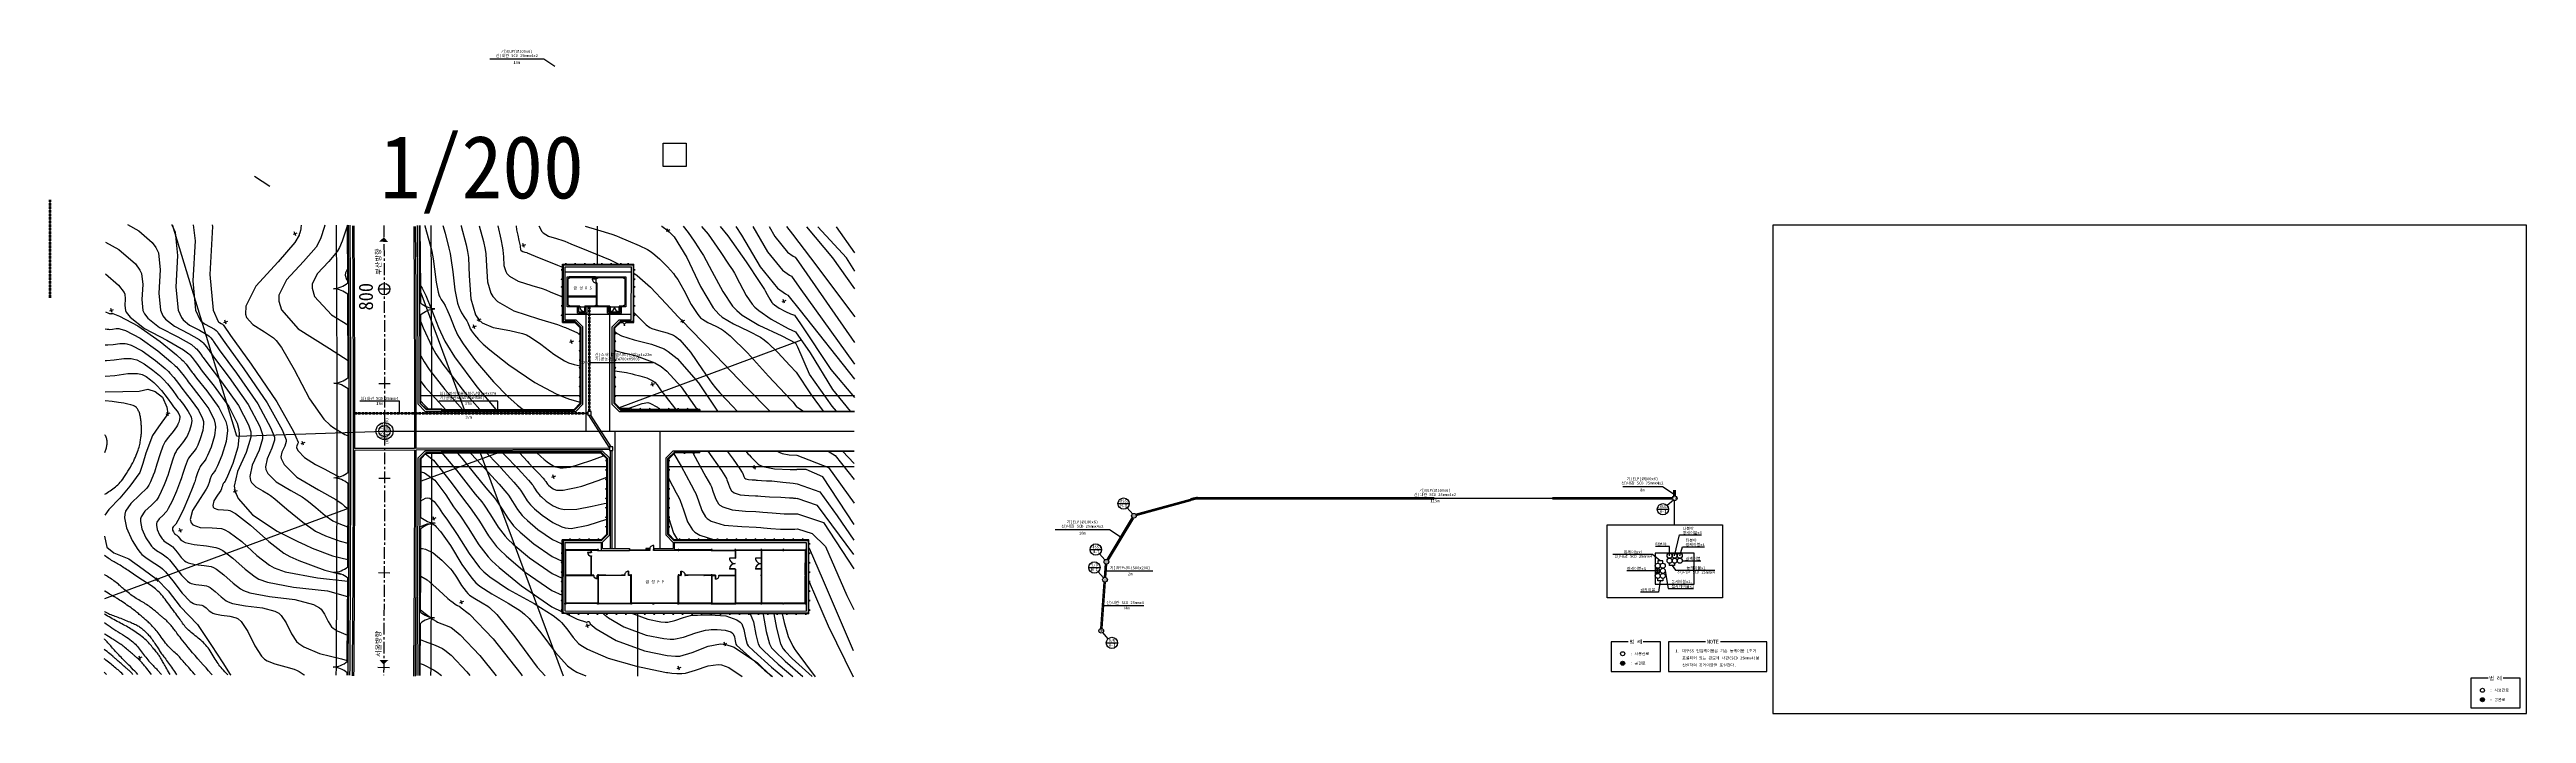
# Model space of a CAD drawing. Extents: x -11398 to 511943, y -7745 to 132581.
import ezdxf
from ezdxf.enums import TextEntityAlignment as Align

# ---------------------------------------------------------------- set-up
doc = ezdxf.new("R2010")
doc.units = 0
doc.header["$LTSCALE"] = 2000
doc.header["$MEASUREMENT"] = 0
doc.linetypes.add('A-CENTR01', pattern=[2, 1.25, -0.25, 0.25, -0.25])
doc.linetypes.add('HIDDEN', pattern=[0.375, 0.25, -0.125])
doc.layers.get('0').update_dxf_attribs({"linetype": 'CONTINUOUS'})
for name, color, linetype in [('TD-MANH', 4, 'CONTINUOUS'), ('TN-LINE', 7, 'CONTINUOUS'), ('TT-BASE', 253, 'CONTINUOUS'), ('TT-CNTL', 1, 'A-CENTR01'), ('TT-LINE', 7, 'CONTINUOUS'), ('TT-TEXT', 3, 'CONTINUOUS'), ('TT-TRUF', 4, 'CONTINUOUS'), ('TT-WIRE-EQPM', 6, 'CONTINUOUS'), ('TX-LINE', 2, 'CONTINUOUS'), ('TZ-DIMS', 1, 'CONTINUOUS'), ('TZ-LEAL', 1, 'CONTINUOUS'), ('TZ-LEAT', 3, 'CONTINUOUS'), ('TZ-LINE', 7, 'CONTINUOUS'), ('TZ-TEX2', 3, 'CONTINUOUS'), ('TZ-TEXT', 6, 'CONTINUOUS')]:
    doc.layers.add(name, color=color, linetype=linetype)
doc.layers.add('TX-PAPR', color=2, linetype='CONTINUOUS', plot=False)
doc.styles.get("Standard").update_dxf_attribs({"font": 'GulimChe.ttf'})
doc.styles.add('SYMBTEXT', font='GulimChe.ttf')
doc.styles.add('TXT', font='GulimChe.ttf')
doc.styles.add('굴림체', font='GulimChe.ttf')
doc.linetypes.add('ZIGZAG', pattern='A,0.00254,-5.08,[131,ltypeshp.shx,S=5.08,R=0,X=-5.08,Y=0],-10.16,[131,ltypeshp.shx,S=5.08,R=180,X=5.08,Y=0],-5.08', length=20.32254)
doc.dimstyles.new('D200', dxfattribs={"dimscale": 200, "dimtxt": 3, "dimasz": 3, "dimexe": 0.5, "dimexo": 0.5, "dimgap": 0.5, "dimtad": 1, "dimdec": 0, "dimzin": 1, "dimdsep": 46, "dimlunit": 6, "dimtxsty": 'Standard', "dimcen": 1, "dimclrd": 1, "dimclre": 1, "dimclrt": 3, "dimadec": 0, "dimazin": 0, "dimtfac": 1, "dimtdec": 0, "dimtix": 1, "dimtmove": 2, "dimatfit": 3, "dimfxl": 0, "dimtvp": 2, "dimlwd": -1, "dimlwe": -1, "dimarcsym": 0})
doc.dimstyles.new('지시선200', dxfattribs={"dimscale": 200, "dimtxt": 3, "dimasz": 3, "dimexe": 0.5, "dimexo": 0.5, "dimgap": 0.5, "dimtad": 1, "dimdec": 0, "dimzin": 1, "dimdsep": 46, "dimlunit": 6, "dimtxsty": 'Standard', "dimcen": 1, "dimclrd": 6, "dimclre": 6, "dimclrt": 3, "dimadec": 0, "dimazin": 0, "dimtfac": 1, "dimtdec": 0, "dimtix": 1, "dimtmove": 2, "dimatfit": 3, "dimfxl": 0, "dimtvp": 2, "dimlwd": -1, "dimlwe": -1, "dimarcsym": 0})

# ---------------------------------------------------------------- blocks, each defined once
blk = doc.blocks.new('DP020')
at = {"color": 0}
for p, q in [((0, 100), (25, 100)), ((0, 0), (0, 100)), ((0, 0), (45, 0)), ((25, 100), (25, 1075)), ((25, 100), (25, 69)), ((25, 100), (55, 100)), ((25, 69), (45, 69)), ((45, 69), (45, 0)), ((55, 100), (55, 1075)), ((1945, 100), (1945, 1075)), ((1975, 100), (1945, 100)), ((1955, 69), (1955, 0)), ((1975, 69), (1955, 69)), ((2000, 0), (1955, 0)), ((1975, 100), (1975, 1075)), ((1975, 100), (1975, 69)), ((2000, 100), (1975, 100)), ((2000, 0), (2000, 100))]:
    blk.add_line(p, q, dxfattribs=at)
for centre, start, end in [((25, 100), 0, 90), ((1975, 100), 90, 180)]:
    blk.add_arc(centre, 975, start, end, dxfattribs=at)
blk = doc.blocks.new('A$C464946B4')
at = {"layer": 'TT-WIRE-EQPM'}
blk.add_line((1315, 1200), (3715, 1200), dxfattribs=at)
blk.add_circle((2515, 1200), 1200, dxfattribs=at)
at = {"layer": 'TT-WIRE-EQPM', "style": 'SYMBTEXT'}
for tag, p in [('TTTW_TITLE_1', (2549, 1754)), ('TTTW_TITLE_2', (2549, 738))]:
    blk.add_attdef(tag, text='', height=600, dxfattribs=at).set_placement(p, align=Align.MIDDLE_CENTER)
blk = doc.blocks.new('A$C115F6B4A')
at = {"layer": 'TD-MANH'}
blk.add_circle((1770, 500, -1095), 500, dxfattribs=at)
at = {"layer": 'TD-MANH', "style": 'SYMBTEXT'}
blk.add_attdef('TZMH_TITLE', text='', height=500, dxfattribs=at).set_placement((1770, 500, -1095), align=Align.MIDDLE_CENTER)

msp = doc.modelspace()

# ---------------------------------------------------------------- hatches: boundary and pattern name
at = {"layer": 'TZ-LINE', "ltscale": 2}
h = msp.add_hatch(color=256, dxfattribs=at)
h.dxf.hatch_style = 1
h.paths.add_polyline_path([(320556, 2876, 1), (321409, 2876, 1)])
h = msp.add_hatch(color=256, dxfattribs=at)
h.dxf.hatch_style = 1
h.paths.add_polyline_path([(502219, -4838, 1), (503072, -4838, 1)])

# ---------------------------------------------------------------- linework, layer by layer
at = {"layer": 'TN-LINE', "flags": 128}
for points in [[(331692, 37324), (330398, 36195)], [(217454, 34409), (216325, 35703)], [(211286, 20908), (210157, 22202)], [(211578, 24701), (210448, 25995)], [(212280, 8061), (211150, 9355)]]:
    msp.add_lwpolyline(points, dxfattribs=at)
at = {"layer": 'TT-BASE'}
for p, q in [((28158, 50898, -43200), (14579, 95551, -43200)), ((51616, 83249, -43200), (51542, 95436, -43200)), ((104384, 87189, -43200), (104385, 95271, -43200)), ((97125, 87029, -43200), (97125, 75073, -43200)), ((111925, 87028, -43200), (97125, 87029, -43200)), ((97525, 75477, -43200), (97531, 86633, -43200)), ((97531, 86633, -43200), (111531, 86626, -43200)), ((97971, 78572, 359800), (97974, 84172, 359800)), ((98171, 78572, 359800), (98174, 84172, 359800)), ((103974, 84569, 359800), (98374, 84572, 359800)), ((98374, 84372, 359800), (103974, 84369, 359800)), ((104079, 83284, 359800), (104079, 84104, 359800)), ((104109, 83284, 359800), (104109, 84114, 359800)), ((104272, 84119, 359800), (104272, 84139, 359800)), ((104374, 84569, 359800), (109974, 84566, 359800)), ((104374, 84369, 359800), (109974, 84366, 359800)), ((110174, 84166, 359800), (110171, 78566, 359800)), ((110374, 84166, 359800), (110371, 78566, 359800)), ((111525, 75470, -43200), (111531, 86626, -43200)), ((111925, 87028, -43200), (111925, 75072, -43200)), ((51680, 63249, -43200), (51627, 80849, -43200)), ((60524, 81949, -43200), (58124, 81938, -43200)), ((67026, 81124, -43200), (76175, 56513, -43200)), ((104077, 80464, 359800), (98172, 80467, 359800)), ((104077, 80274, 359800), (98172, 80277, 359800)), ((104077, 80274, 359800), (104076, 78569, 359800)), ((104079, 83249, 359800), (104077, 80464, 359800)), ((104269, 83249, 359800), (104079, 83249, 359800)), ((104259, 83304, 359800), (104259, 83284, 359800)), ((104269, 83249, 359800), (104266, 78569, 359800)), ((99628, 75073, -43200), (97125, 75073, -43200)), ((97525, 75477, -43200), (99795, 75476, -43200)), ((100636, 78371, 359800), (98371, 78372, 359800)), ((100636, 78171, 359800), (98371, 78172, 359800)), ((101294, 73973, -43200), (99795, 75476, -43200)), ((100145, 76871, 359800), (100146, 78171, 359800)), ((102170, 76870, 359800), (100145, 76871, 359800)), ((100446, 77171, 359800), (100446, 78171, 359800)), ((100446, 77171, 359800), (101871, 77170, 359800)), ((100636, 78371, 359800), (100636, 78171, 359800)), ((100646, 78275, 359800), (100646, 78175, 359800)), ((100646, 78275, 359800), (100691, 78275, 359800)), ((100646, 78175, 359800), (100671, 78175, 359800)), ((100671, 78175, 359800), (100671, 78206, 359800)), ((100671, 78206, 359800), (100691, 78206, 359800)), ((100671, 78175, 359800), (100701, 78175, 359800)), ((100691, 78206, 359800), (100691, 78275, 359800)), ((100691, 78206, 359800), (101626, 78205, 359800)), ((100701, 78175, 359800), (101616, 78175, 359800)), ((100894, 57758, -43200), (100894, 73807, -43200)), ((101294, 57593, -43200), (101294, 73973, -43200)), ((101646, 78175, 359800), (101616, 78175, 359800)), ((101616, 78175, 359800), (101616, 77200, 359800)), ((101671, 78275, 359800), (101626, 78275, 359800)), ((101626, 78205, 359800), (101626, 78275, 359800)), ((101646, 78205, 359800), (101626, 78205, 359800)), ((101646, 78175, 359800), (101646, 78205, 359800)), ((101671, 78175, 359800), (101646, 78175, 359800)), ((101646, 78175, 359800), (101646, 77200, 359800)), ((101671, 78275, 359800), (101671, 78175, 359800)), ((103971, 78369, 359800), (101681, 78371, 359800)), ((101681, 78371, 359800), (101681, 78171, 359800)), ((103971, 78169, 359800), (101681, 78171, 359800)), ((101871, 77170, 359800), (101871, 78170, 359800)), ((101884, 76551, -43200), (101883, 51943, -43200)), ((102170, 76870, 359800), (102171, 78170, 359800)), ((106961, 78368, 359800), (104371, 78369, 359800)), ((106961, 78168, 359800), (104371, 78169, 359800)), ((106461, 76868, 359800), (106462, 78168, 359800)), ((109461, 76867, 359800), (106461, 76868, 359800)), ((106761, 77168, 359800), (106762, 78168, 359800)), ((106761, 77168, 359800), (109161, 77167, 359800)), ((106884, 76550, -43200), (106883, 51942, -43200)), ((106961, 78368, 359800), (106961, 78168, 359800)), ((107016, 78202, 359800), (108926, 78202, 359800)), ((107026, 78172, 359800), (108916, 78171, 359800)), ((108975, 75472, -43200), (107474, 73972, -43200)), ((107474, 57592, -43200), (107474, 73972, -43200)), ((107874, 57758, -43200), (107874, 73807, -43200)), ((108975, 75472, -43200), (111525, 75470, -43200)), ((109971, 78366, 359800), (108981, 78367, 359800)), ((108981, 78367, 359800), (108981, 78167, 359800)), ((109971, 78166, 359800), (108981, 78167, 359800)), ((111925, 75072, -43200), (109140, 75072, -43200)), ((109161, 77167, 359800), (109162, 78167, 359800)), ((109461, 76867, 359800), (109462, 78167, 359800)), ((147381, 71167, -43200), (108971, 56887, -43200)), ((51683, 43249, -43200), (51684, 57750, -43200)), ((51684, 57750, -43200), (51684, 60849, -43200)), ((60584, 61946, -43200), (58184, 61942, -43200)), ((67983, 56093, -43200), (66484, 57594, -43200)), ((68149, 56493, -43200), (66884, 57759, -43200)), ((67084, 57729, -43200), (67084, 57757, -43200)), ((99422, 56513, -43200), (100734, 57825, -43200)), ((99528, 56393, -43200), (100894, 57758, -43200)), ((99793, 56093, -43200), (101294, 57593, -43200)), ((108973, 56092, -43200), (107474, 57592, -43200)), ((109239, 56392, -43200), (107874, 57758, -43200)), ((109345, 56512, -43200), (108034, 57824, -43200)), ((59383, 50741, -43200), (59383, 53141, -43200)), ((67983, 56093, -43200), (99793, 56093, -43200)), ((71383, 56393, -43200), (99528, 56393, -43200)), ((71384, 56493, -43200), (71384, 56393, -43200)), ((108973, 56092, -43200), (158657, 56091, -43200)), ((109239, 56392, -43200), (125883, 56392, -43200)), ((125883, 56392, -43200), (125883, 56092, -43200)), ((126004, 56512, -43200), (126004, 56172, -43200)), ((126004, 56172, -43200), (158657, 56171, -43200)), ((28158, 50898, -43200), (59383, 51941, -43200)), ((67983, 47793, -43200), (66483, 46294, -43200)), ((68149, 47393, -43200), (66883, 46128, -43200)), ((83381, 47373, -43200), (67104, 41322, -43200)), ((67983, 47793, -43200), (105400, 47792, -43200)), ((71383, 47393, -43200), (71383, 47493, -43200)), ((79573, 47373, -43200), (97111, 199, -43200)), ((105028, 47373, -43200), (106340, 46066, -43200)), ((105134, 47492, -43200), (106500, 46132, -43200)), ((105400, 47792, -43200), (106900, 46298, -43200)), ((108133, 27117, -43200), (108133, 51942, -43200)), ((117633, 27113, -43200), (117633, 51942, -43200)), ((120367, 47792, -43200), (118867, 46292, -43200)), ((120632, 47492, -43200), (119267, 46126, -43200)), ((120739, 47372, -43200), (119427, 46060, -43200)), ((120367, 47792, -43200), (158631, 47791, -43200)), ((120632, 47492, -43200), (125883, 47492, -43200)), ((125883, 47492, -43200), (125883, 47792, -43200)), ((126003, 47372, -43200), (126003, 47712, -43200)), ((126003, 47712, -43200), (158631, 47711, -43200)), ((60583, 41942, -43200), (58183, 41946, -43200)), ((67058, 33702, -43200), (67108, 41908, -43200)), ((67108, 41908, -43200), (67101, 46176, -43200)), ((106332, 30150, -43200), (106340, 46066, -43200)), ((106492, 30084, -43200), (106500, 46132, -43200)), ((106492, 30084, -43200), (106500, 46132, -43200)), ((106892, 29918, -43200), (106900, 46298, -43200)), ((118859, 29912, -43200), (118867, 46292, -43200)), ((118859, 29912, -43200), (118867, 46292, -43200)), ((118866, 29912, -43200), (118867, 46292, -43200)), ((119259, 30078, -43200), (119267, 46126, -43200)), ((119259, 30078, -43200), (119267, 46126, -43200)), ((119419, 30144, -43200), (119427, 46060, -43200)), ((51626, 23249, -43200), (51680, 40849, -43200)), ((51664, 35581, -43200), (208, 16452, -43200)), ((67022, 21909, -43200), (67051, 31302, -43200)), ((97094, 28823, -43200), (97087, 13524, -43200)), ((97094, 28823, -43200), (105226, 28819, -43200)), ((97494, 28422, -43200), (97487, 13923, -43200)), ((104393, 26719, -43200), (97493, 26722, -43200)), ((97494, 28422, -43200), (105391, 28419, -43200)), ((97604, 21572, -43200), (97606, 26722, -43200)), ((97691, 21572, -43200), (97693, 26722, -43200)), ((104393, 26819, -43200), (97693, 26822, -43200)), ((104393, 26719, -43200), (97693, 26722, -43200)), ((103043, 26320, -43200), (103043, 26720, -43200)), ((103043, 26320, -43200), (103143, 26320, -43200)), ((103143, 26320, -43200), (103043, 26320, -43200)), ((103143, 26320, -43200), (103143, 26720, -43200)), ((104593, 26719, -43200), (106493, 26718, -43200)), ((104593, 26719, -43200), (106890, 26718, -43200)), ((105223, 26719, -43200), (105224, 28419, -43200)), ((105226, 28819, -43200), (106492, 30084, -43200)), ((105391, 28419, -43200), (106892, 29918, -43200)), ((105423, 27119, -43200), (105424, 28451, -43200)), ((105423, 27119, -43200), (111123, 27116, -43200)), ((106693, 26718, -43200), (111123, 26716, -43200)), ((106693, 26718, -43200), (111123, 26716, -43200)), ((111123, 27116, -43200), (111123, 26716, -43200)), ((111123, 27116, -43200), (111123, 26716, -43200)), ((111156, 26836, -43200), (111156, 26796, -43200)), ((111156, 26836, -43200), (111190, 26836, -43200)), ((111156, 26829, -43200), (114590, 26827, -43200)), ((111156, 26803, -43200), (114590, 26802, -43200)), ((111156, 26796, -43200), (111190, 26796, -43200)), ((114590, 26834, -43200), (114556, 26834, -43200)), ((114590, 26795, -43200), (114556, 26795, -43200)), ((114590, 26834, -43200), (114590, 26795, -43200)), ((114623, 27001, -43200), (114623, 26714, -43200)), ((115373, 26801, -43200), (114623, 26801, -43200)), ((115373, 26714, -43200), (114623, 26714, -43200)), ((115373, 26999, -43200), (115373, 26912, -43200)), ((115373, 26914, -43200), (115373, 26714, -43200)), ((116273, 27113, -43200), (116273, 26914, -43200)), ((116273, 26913, -43200), (116273, 26713, -43200)), ((119057, 26712, -43200), (116273, 26713, -43200)), ((119057, 26712, -43200), (116273, 26713, -43200)), ((116274, 27113, -43200), (120374, 27111, -43200)), ((121393, 26711, -43200), (118857, 26712, -43200)), ((120358, 28411, -43200), (118859, 29912, -43200)), ((120366, 28412, -43200), (118866, 29912, -43200)), ((121393, 26711, -43200), (119257, 26712, -43200)), ((120524, 28811, -43200), (119259, 30078, -43200)), ((120358, 28411, -43200), (148494, 28398, -43200)), ((120374, 28411, -43200), (120374, 27111, -43200)), ((120524, 28811, -43200), (148894, 28798, -43200)), ((120574, 28411, -43200), (120573, 26811, -43200)), ((121393, 26811, -43200), (120573, 26811, -43200)), ((120573, 26811, -43200), (120573, 26711, -43200)), ((128393, 26808, -43200), (121593, 26811, -43200)), ((128393, 26708, -43200), (121593, 26711, -43200)), ((128593, 26807, -43200), (133393, 26805, -43200)), ((128593, 26707, -43200), (133393, 26705, -43200)), ((133443, 26705, -43200), (133442, 25131, -43200)), ((133543, 26705, -43200), (133542, 25131, -43200)), ((138893, 26802, -43200), (133593, 26805, -43200)), ((138893, 26702, -43200), (133593, 26705, -43200)), ((138943, 26702, -43200), (138941, 21552, -43200)), ((139043, 26702, -43200), (138943, 26702, -43200)), ((139043, 26702, -43200), (139041, 21552, -43200)), ((143518, 26800, -43200), (139093, 26802, -43200)), ((143518, 26700, -43200), (139093, 26702, -43200)), ((148293, 26798, -43200), (143718, 26800, -43200)), ((148293, 26698, -43200), (143718, 26700, -43200)), ((148291, 21548, -43200), (148293, 26698, -43200)), ((148378, 21548, -43200), (148380, 26698, -43200)), ((148494, 28398, -43200), (148487, 13899, -43200)), ((148894, 28798, -43200), (148887, 13498, -43200)), ((60522, 21938, -43200), (58122, 21949, -43200)), ((66972, 13702, -43200), (67022, 21909, -43200)), ((97601, 15572, -43200), (97603, 21372, -43200)), ((97688, 15572, -43200), (97690, 21372, -43200)), ((103590, 21520, -43200), (97690, 21522, -43200)), ((97690, 21422, -43200), (103590, 21420, -43200)), ((103040, 21520, -43200), (103042, 25520, -43200)), ((103042, 25520, -43200), (103142, 25520, -43200)), ((103142, 25520, -43200), (103042, 25520, -43200)), ((103140, 21520, -43200), (103142, 25520, -43200)), ((103590, 21520, -43200), (103590, 21420, -43200)), ((104390, 21519, -43200), (104390, 21419, -43200)), ((104440, 21369, -43200), (104438, 15569, -43200)), ((104540, 21369, -43200), (104538, 15569, -43200)), ((106040, 21518, -43200), (104590, 21519, -43200)), ((106040, 21418, -43200), (104590, 21419, -43200)), ((106040, 21518, -43200), (106040, 21418, -43200)), ((106040, 21485, -43200), (106040, 21418, -43200)), ((106040, 21485, -43200), (106040, 21418, -43200)), ((106074, 21505, -43200), (106074, 21466, -43200)), ((106074, 21505, -43200), (106107, 21505, -43200)), ((106074, 21498, -43200), (109507, 21496, -43200)), ((106074, 21473, -43200), (109507, 21471, -43200)), ((106074, 21466, -43200), (106107, 21466, -43200)), ((109507, 21504, -43200), (109474, 21504, -43200)), ((109507, 21464, -43200), (109474, 21464, -43200)), ((109507, 21504, -43200), (109507, 21464, -43200)), ((110090, 21516, -43200), (109540, 21517, -43200)), ((109540, 21517, -43200), (109540, 21417, -43200)), ((109540, 21483, -43200), (109540, 21417, -43200)), ((109540, 21483, -43200), (109540, 21417, -43200)), ((110090, 21416, -43200), (109540, 21417, -43200)), ((110090, 21416, -43200), (110090, 21516, -43200)), ((111390, 21516, -43200), (110990, 21516, -43200)), ((110990, 21416, -43200), (110990, 21516, -43200)), ((111390, 21416, -43200), (110990, 21416, -43200)), ((111438, 15566, -43200), (111440, 21366, -43200)), ((111538, 15566, -43200), (111540, 21366, -43200)), ((121438, 15561, -43200), (121440, 21361, -43200)), ((121538, 15561, -43200), (121540, 21361, -43200)), ((121990, 21511, -43200), (121590, 21511, -43200)), ((121990, 21411, -43200), (121590, 21411, -43200)), ((121990, 21411, -43200), (121990, 21511, -43200)), ((123440, 21510, -43200), (122890, 21510, -43200)), ((122890, 21410, -43200), (122890, 21510, -43200)), ((123440, 21410, -43200), (122890, 21410, -43200)), ((123440, 21510, -43200), (123440, 21410, -43200)), ((123440, 21477, -43200), (123440, 21410, -43200)), ((123440, 21477, -43200), (123440, 21410, -43200)), ((123474, 21497, -43200), (123474, 21457, -43200)), ((123474, 21497, -43200), (123507, 21497, -43200)), ((126907, 21488, -43200), (123474, 21490, -43200)), ((126907, 21463, -43200), (123474, 21464, -43200)), ((123474, 21457, -43200), (123507, 21457, -43200)), ((126907, 21495, -43200), (126874, 21495, -43200)), ((126907, 21456, -43200), (126874, 21456, -43200)), ((126907, 21495, -43200), (126907, 21456, -43200)), ((128390, 21507, -43200), (126940, 21508, -43200)), ((126940, 21508, -43200), (126940, 21408, -43200)), ((126940, 21475, -43200), (126940, 21408, -43200)), ((126940, 21475, -43200), (126940, 21408, -43200)), ((128390, 21407, -43200), (126940, 21408, -43200)), ((128440, 21357, -43200), (128438, 15557, -43200)), ((128540, 21357, -43200), (128538, 15557, -43200)), ((129290, 21507, -43200), (128590, 21507, -43200)), ((128590, 21407, -43200), (129290, 21407, -43200)), ((128640, 21507, -43200), (129290, 21507, -43200)), ((129290, 21507, -43200), (129290, 21407, -43200)), ((130090, 21507, -43200), (133390, 21505, -43200)), ((130090, 21507, -43200), (130090, 21407, -43200)), ((130090, 21407, -43200), (133390, 21405, -43200)), ((133442, 22761, -43200), (132272, 22762, -43200)), ((133443, 25101, -43200), (132273, 25102, -43200)), ((133442, 22797, -43200), (132273, 22798, -43200)), ((133443, 25065, -43200), (132274, 25066, -43200)), ((133440, 21355, -43200), (133438, 15555, -43200)), ((133441, 22731, -43200), (133441, 21555, -43200)), ((133441, 22731, -43200), (133541, 22731, -43200)), ((133442, 22761, -43200), (133442, 22797, -43200)), ((133442, 22731, -43200), (133442, 22761, -43200)), ((133442, 22761, -43200), (133479, 22761, -43200)), ((133541, 22731, -43200), (133442, 22731, -43200)), ((133443, 25131, -43200), (133443, 25101, -43200)), ((133542, 25131, -43200), (133443, 25131, -43200)), ((133443, 25131, -43200), (133542, 25131, -43200)), ((133443, 25101, -43200), (133443, 25065, -43200)), ((133443, 25101, -43200), (133480, 25101, -43200)), ((133479, 22785, -43200), (133541, 22785, -43200)), ((133479, 22761, -43200), (133479, 22785, -43200)), ((133480, 25101, -43200), (133480, 25077, -43200)), ((133480, 25077, -43200), (133542, 25077, -43200)), ((133540, 21355, -43200), (133538, 15555, -43200)), ((133541, 22731, -43200), (133541, 22785, -43200)), ((133541, 22731, -43200), (133541, 21555, -43200)), ((133542, 25131, -43200), (133542, 25077, -43200)), ((138942, 22758, -43200), (137772, 22759, -43200)), ((138943, 25098, -43200), (137773, 25099, -43200)), ((138942, 22794, -43200), (137773, 22795, -43200)), ((138943, 25062, -43200), (137774, 25063, -43200)), ((138940, 21352, -43200), (138938, 15552, -43200)), ((138942, 22758, -43200), (138942, 22794, -43200)), ((138942, 22758, -43200), (138979, 22758, -43200)), ((138942, 22728, -43200), (138942, 22758, -43200)), ((139041, 22728, -43200), (138942, 22728, -43200)), ((139042, 25128, -43200), (138943, 25128, -43200)), ((138943, 25128, -43200), (138943, 25098, -43200)), ((138943, 25098, -43200), (138980, 25098, -43200)), ((138943, 25098, -43200), (138943, 25062, -43200)), ((138979, 22782, -43200), (139041, 22782, -43200)), ((138979, 22758, -43200), (138979, 22782, -43200)), ((138980, 25098, -43200), (138980, 25074, -43200)), ((138980, 25074, -43200), (139042, 25074, -43200)), ((139040, 21352, -43200), (139038, 15552, -43200)), ((139041, 22728, -43200), (139041, 22782, -43200)), ((139042, 25128, -43200), (139042, 25074, -43200)), ((148288, 15548, -43200), (148290, 21348, -43200)), ((148375, 15548, -43200), (148377, 21348, -43200)), ((51508, 3249, -43200), (51615, 20849, -43200)), ((66900, 1886, -43200), (66957, 11302, -43200)), ((97087, 13524, -43200), (148887, 13498, -43200)), ((97487, 13923, -43200), (148487, 13899, -43200)), ((104388, 15569, -43200), (97688, 15572, -43200)), ((104388, 15469, -43200), (97688, 15472, -43200)), ((104588, 15569, -43200), (111388, 15566, -43200)), ((104588, 15469, -43200), (111388, 15466, -43200)), ((121388, 15561, -43200), (111588, 15566, -43200)), ((121388, 15461, -43200), (111588, 15466, -43200)), ((112882, 150, -43200), (112882, 13356, -43200)), ((128388, 15557, -43200), (121588, 15561, -43200)), ((128388, 15457, -43200), (121588, 15461, -43200)), ((128588, 15557, -43200), (133388, 15555, -43200)), ((128588, 15457, -43200), (133388, 15455, -43200)), ((138888, 15552, -43200), (133588, 15555, -43200)), ((138888, 15452, -43200), (133588, 15455, -43200)), ((143513, 15550, -43200), (139088, 15552, -43200)), ((143513, 15450, -43200), (139088, 15452, -43200)), ((148288, 15548, -43200), (143713, 15550, -43200)), ((148288, 15448, -43200), (143713, 15450, -43200)), ((7683, 3987, -29800), (7275, 3836, -29800)), ((7683, 3987, -29800), (7531, 4395, -29800)), ((8091, 4139, -29800), (7683, 3987, -29800)), ((7834, 3580, -29800), (7683, 3987, -29800)), ((51485, 342, -43200), (51490, 849, -43200)), ((60400, 1935, -43200), (58000, 1953, -43200)), ((66886, 294, -43200), (66900, 1886, -43200))]:
    msp.add_line(p, q, dxfattribs=at)
at = {"layer": 'TT-BASE', "ltscale": 0.5}
for p, q in [((111530, 85548, -43200), (97530, 85555, -43200)), ((111526, 76548, -43200), (97526, 76555, -43200))]:
    msp.add_line(p, q, dxfattribs=at)
at = {"layer": 'TT-BASE', "lineweight": -3}
msp.add_line((133541, 22731, -43200), (133441, 22731, -43200), dxfattribs=at)
at = {"layer": 'TT-BASE'}
for points, elevation in [([(49185, 349), (49201, 2020), (49322, 21990), (49383, 41959), (49384, 61929), (49324, 81898), (49242, 95443)], -43200), ([(51884, 57780), (51884, 61933), (51824, 81910), (51742, 95435)], -43200), ([(52284, 57615), (52284, 61933), (52224, 81912), (52142, 95434)], -43200), ([(66484, 57594), (66484, 61954), (66424, 81976), (66343, 95390)], -43200), ([(66884, 57759), (66884, 61955), (66824, 81978), (66743, 95389)], -43200), ([(69384, 56613), (69384, 61959), (69323, 81989), (69243, 95381)], -43200), ([(119692, 94439), (119285, 94287), (118877, 94135)], 4000), ([(119436, 93879), (119285, 94287), (119133, 94695)], 4000), ([(154083, 88572), (148577, 95133)], 12000), ([(156957, 88570), (150962, 95126)], 13000), ([(158762, 89599), (154845, 95114)], 14000), ([(40873, 93763), (40465, 93612), (40058, 93460)], -11200), ([(40617, 93204), (40465, 93612), (40314, 94020)], -11200), ([(89181, 91320), (88774, 91169), (88366, 91017)], 1200), ([(88925, 90761), (88774, 91169), (88622, 91576)], 1200), ([(104259, 84114), (104109, 84114), (104109, 84134), (104079, 84134), (104079, 84159), (104259, 84159), (104259, 84134), (104259, 84134)], 359800), ([(158738, 82024), (154083, 88572)], 12000), ([(158750, 85732), (156957, 88570)], 13000), ([(104259, 83284), (104259, 83284), (104259, 83259), (104079, 83259), (104079, 83284), (104109, 83284), (104109, 83304), (104259, 83304)], 359800), ([(144148, 79511), (143741, 79360), (143333, 79208)], 7600), ([(143892, 78952), (143741, 79360), (143589, 79767)], 7600), ([(2078, 77560), (1670, 77409), (1263, 77257)], -17800), ([(1822, 77001), (1670, 77409), (1519, 77816)], -17800), ([(26196, 75122), (25788, 74971), (25380, 74819)], -11600), ([(25940, 74563), (25788, 74971), (25636, 75378)], -11600), ([(78720, 74112), (78312, 73960), (77905, 73809)], -2700), ([(78464, 73553), (78312, 73960), (78161, 74368)], -2700), ([(79732, 75592), (79324, 75441), (78916, 75289)], -2000), ([(79475, 75033), (79324, 75441), (79172, 75848)], -2000), ([(96965, 74913), (99562, 74913)], -43200), ([(100734, 73741), (99562, 74913)], -43200), ([(100894, 73807), (99628, 75073)], -43200), ([(109140, 75072), (107874, 73807)], -43200), ([(109206, 74912), (108034, 73740)], -43200), ([(122760, 75288), (122353, 75137), (121945, 74985)], 2000), ([(122504, 74729), (122353, 75137), (122201, 75544)], 2000), ([(99274, 70938), (98866, 70786), (98459, 70635)], -1400), ([(99018, 70379), (98866, 70786), (98715, 71194)], -1400), ([(146243, 72929), (149304, 68489), (154006, 60712), (157768, 56171)], 6000), ([(154888, 56171), (153932, 57233), (149146, 63994), (146701, 69662), (146266, 70525)], 5000), ([(146325, 64368), (149531, 59602), (152088, 56171)], 4000), ([(153697, 64984), (158666, 59053)], 7000), ([(344, 60256), (4098, 60274), (7549, 60360), (9401, 60767), (10941, 60315), (12467, 59142), (13380, 56979), (13606, 55564), (11648, 52853), (10342, 51037), (8931, 47273), (8327, 45090), (7651, 43212), (5533, 40302), (3423, 37776), (1142, 35337), (263, 34183)], -23000), ([(277, 38591), (550, 38762), (840, 38947), (1133, 39138), (1425, 39333), (1713, 39532), (1993, 39733), (2264, 39937), (2526, 40146), (2782, 40366), (3035, 40601), (3287, 40855), (3540, 41133), (3796, 41440), (4059, 41779), (4329, 42154), (4604, 42559), (4881, 42987), (5156, 43432), (5425, 43886), (5687, 44342), (5936, 44795), (6170, 45235), (6385, 45659), (6583, 46065), (6763, 46455), (6927, 46831), (7074, 47192), (7207, 47541), (7324, 47878), (7428, 48205), (7519, 48522), (7597, 48830), (7665, 49127), (7723, 49412), (7774, 49685), (7817, 49946), (7854, 50193), (7886, 50426), (7915, 50644), (7941, 50849), (7964, 51043), (7983, 51229), (7999, 51407), (8012, 51581), (8022, 51752), (8028, 51923), (8032, 52094), (8033, 52269), (8030, 52447), (8025, 52632), (8017, 52823), (8007, 53023), (7994, 53232), (7978, 53454), (7960, 53687), (7939, 53929), (7914, 54178), (7885, 54429), (7851, 54679), (7811, 54924), (7765, 55162), (7712, 55389), (7652, 55602), (7585, 55801), (7510, 55989), (7430, 56165), (7343, 56332), (7251, 56491), (7154, 56642), (7052, 56787), (6941, 56928), (6791, 57066), (6568, 57205), (6240, 57346), (5772, 57491), (5129, 57644), (4279, 57807), (3186, 57981), (1834, 58168), (338, 58358)], -24000), ([(51685, 341), (51700, 2001), (51822, 21978), (51883, 41955), (51884, 57780)], -43200), ([(52085, 340), (52100, 1998), (52222, 21976), (52283, 41955), (52284, 57615)], -43200), ([(67084, 59444), (79384, 59443), (99384, 59443), (100734, 59443)], -43200), ([(68199, 56613), (67084, 57729)], -43200), ([(108034, 59442), (119384, 59442), (139384, 59442), (158668, 59441)], -43200), ([(116395, 61939), (115987, 61788), (115580, 61636)], -2200), ([(116139, 61380), (115987, 61788), (115836, 62195)], -2200), ([(14013, 55715), (13606, 55564), (13198, 55412)], -23000), ([(13757, 55156), (13606, 55564), (13454, 55971)], -23000), ([(68149, 56493), (71384, 56493)], -43200), ([(68199, 56613), (71504, 56613)], -43200), ([(71504, 56613), (71504, 56513)], -43200), ([(71504, 56513), (79384, 56513), (99422, 56513)], -43200), ([(147751, 56171), (146395, 57084)], 3000), ([(304, 47406), (376, 47592), (451, 47804), (516, 48009), (574, 48208), (624, 48403), (668, 48595), (706, 48784), (736, 48971), (759, 49156), (773, 49342), (777, 49527), (771, 49713), (755, 49901), (727, 50090), (687, 50281), (633, 50470), (567, 50658), (485, 50841), (389, 51020), (316, 51133)], -25000), ([(42520, 49507), (42112, 49356), (41704, 49204)], -11600), ([(42263, 48948), (42112, 49356), (41960, 49763)], -11600), ([(59383, 51944), (79383, 51943), (99383, 51943), (119383, 51942), (139383, 51942), (158644, 51941)], -43200), ([(68199, 47273), (67101, 46176)], -43200), ([(68149, 47393), (71383, 47393)], -43200), ([(68199, 47273), (71503, 47273)], -43200), ([(69186, 286), (69200, 1868), (69322, 21898), (69383, 41928), (69383, 47273)], -43200), ([(71383, 47493), (79383, 47493), (105134, 47492)], -43200), ([(71503, 47273), (71503, 47373)], -43200), ([(71503, 47373), (79383, 47373), (105028, 47373)], -43200), ([(153141, 47711), (154615, 46805), (158612, 41736)], 2000), ([(158623, 45110), (156135, 47711)], 3000), ([(66300, 1890), (66422, 21911), (66483, 41933), (66483, 46294)], -43200), ([(66700, 1887), (66822, 21910), (66883, 41932), (66883, 46128)], -43200), ([(67104, 44444), (79383, 44443), (99383, 44443), (106339, 44442)], -43200), ([(95478, 42415), (95070, 42264), (94662, 42112)], -5300), ([(95222, 41856), (95070, 42264), (94918, 42671)], -5300), ([(106900, 46298), (106892, 29918)], -43200), ([(119426, 44442), (139383, 44442), (158621, 44441)], -43200), ([(138044, 44411), (137636, 44259), (137229, 44108)], -200), ([(137788, 43852), (137636, 44259), (137485, 44667)], -200), ([(146493, 46838), (153213, 44270), (158597, 36707)], 1000), ([(28217, 39328), (27809, 39176), (27401, 39025)], -16000), ([(27960, 38768), (27809, 39176), (27657, 39584)], -16000), ([(146550, 40804), (151355, 39132), (155018, 34053), (158573, 28918)], -1000), ([(158563, 25833), (150875, 36245), (146580, 37700)], -2000), ([(70212, 33569), (69804, 33417), (69396, 33265)], -14800), ([(69956, 33009), (69804, 33417), (69652, 33825)], -14800), ([(146612, 34421), (152146, 32608), (158553, 22797)], -3000), ([(249, 29703), (712, 27375), (2169, 26212), (5327, 24924), (8357, 22745), (11354, 20595), (13667, 18149), (16201, 14847), (19833, 11055), (22840, 6653), (25194, 2957), (26801, 503), (26892, 418)], -23000), ([(16647, 31072), (16239, 30920), (15831, 30769)], -18500), ([(16391, 30513), (16239, 30920), (16088, 31328)], -18500), ([(103113, 26275), (103073, 26275), (103073, 26295), (103043, 26295), (103043, 26320), (103143, 26320), (103143, 26275), (103113, 26275)], -43200), ([(106332, 30150), (105159, 28979)], -43200), ([(111190, 26796), (111190, 26786), (111123, 26786), (111123, 26846), (111190, 26846), (111190, 26836)], -43200), ([(114556, 26795), (114556, 26784), (114623, 26784), (114623, 26844), (114556, 26844), (114556, 26834)], -43200), ([(115418, 26743), (115418, 26714), (115373, 26714), (115373, 26914), (115398, 26914), (115398, 26883), (115418, 26883), (115418, 26743)], -43200), ([(116228, 26743), (116228, 26883), (116248, 26883), (116248, 26913), (116273, 26913), (116273, 26713), (116228, 26713), (116228, 26743)], -43200), ([(120590, 28971), (119419, 30144)], -43200), ([(146642, 31282), (149760, 30279), (152554, 27541), (157052, 17221), (158527, 14209)], -4000), ([(158499, 5488), (152154, 20256), (149156, 27136), (149053, 27178)], -5000), ([(22949, 430), (22742, 665), (22219, 1256), (21665, 1880), (21093, 2526), (20512, 3183), (19934, 3839), (19370, 4483), (18831, 5104), (18329, 5690), (17871, 6234), (17457, 6734), (17083, 7193), (16747, 7615), (16445, 8000), (16174, 8353), (15930, 8674), (15710, 8967), (15512, 9234), (15331, 9478), (15165, 9703), (15010, 9911), (14863, 10106), (14722, 10291), (14582, 10470), (14441, 10645), (14296, 10819), (14147, 10992), (13996, 11163), (13841, 11331), (13685, 11495), (13528, 11654), (13371, 11808), (13214, 11954), (13057, 12093), (12902, 12225), (12749, 12352), (12597, 12474), (12447, 12594), (12300, 12711), (12155, 12826), (12013, 12942), (11873, 13060), (11735, 13179), (11594, 13302), (11449, 13430), (11297, 13564), (11135, 13705), (10962, 13855), (10775, 14014), (10571, 14183), (10352, 14360), (10121, 14543), (9878, 14730), (9627, 14917), (9369, 15102), (9106, 15282), (8840, 15456), (8573, 15621), (8304, 15779), (8034, 15934), (7761, 16088), (7485, 16244), (7206, 16405), (6923, 16575), (6635, 16755), (6344, 16948), (6050, 17153), (5757, 17365), (5468, 17582), (5185, 17802), (4912, 18021), (4650, 18236), (4404, 18445), (4174, 18646), (3958, 18839), (3752, 19025), (3550, 19207), (3348, 19387), (3143, 19565), (2930, 19743), (2705, 19924), (2464, 20108), (2210, 20294), (1947, 20480), (1677, 20665), (1406, 20847), (1136, 21025), (871, 21196), (615, 21360), (370, 21515), (224, 21607)], -25000), ([(26248, 420), (25933, 752), (25626, 1081), (25344, 1392), (25084, 1688), (24843, 1975), (24617, 2256), (24403, 2537), (24197, 2822), (23996, 3117), (23797, 3425), (23596, 3751), (23392, 4090), (23185, 4438), (22975, 4790), (22761, 5141), (22542, 5486), (22318, 5820), (22089, 6139), (21854, 6438), (21612, 6720), (21364, 6987), (21108, 7242), (20844, 7488), (20573, 7728), (20292, 7964), (20003, 8199), (19705, 8436), (19402, 8675), (19098, 8915), (18797, 9156), (18503, 9398), (18221, 9639), (17955, 9881), (17708, 10121), (17483, 10360), (17278, 10600), (17087, 10842), (16905, 11088), (16727, 11339), (16549, 11598), (16365, 11865), (16171, 12144), (15962, 12433), (15740, 12735), (15507, 13045), (15266, 13365), (15018, 13692), (14766, 14025), (14512, 14363), (14258, 14705), (14007, 15050), (13757, 15394), (13509, 15736), (13262, 16073), (13015, 16403), (12768, 16723), (12519, 17031), (12270, 17324), (12018, 17601), (11763, 17863), (11505, 18111), (11241, 18348), (10973, 18575), (10697, 18794), (10414, 19007), (10123, 19215), (9824, 19421), (9516, 19625), (9202, 19828), (8884, 20030), (8562, 20233), (8239, 20437), (7916, 20642), (7594, 20850), (7275, 21061), (6958, 21273), (6646, 21486), (6337, 21699), (6033, 21910), (5733, 22117), (5439, 22320), (5149, 22517), (4866, 22708), (4587, 22892), (4313, 23070), (4044, 23242), (3778, 23409), (3515, 23571), (3254, 23728), (2996, 23880), (2739, 24029), (2484, 24175), (2230, 24321), (1977, 24467), (1725, 24616), (1473, 24769), (1222, 24927), (972, 25092), (721, 25266), (472, 25446), (236, 25623)], -24000), ([(11528, 20127), (11376, 20534), (11225, 20942)], -23000), ([(103113, 25565), (103142, 25565), (103142, 25520), (103042, 25520), (103042, 25545), (103073, 25545), (103073, 25565), (103113, 25565)], -43200), ([(103635, 21490), (103635, 21519), (103590, 21520), (103590, 21420), (103615, 21420), (103615, 21450), (103635, 21450), (103635, 21490)], -43200), ([(104345, 21490), (104345, 21450), (104365, 21450), (104365, 21419), (104390, 21419), (104390, 21519), (104345, 21519), (104345, 21490)], -43200), ([(106107, 21466), (106107, 21455), (106040, 21455), (106040, 21515), (106107, 21515), (106107, 21505)], -43200), ([(109474, 21464), (109474, 21453), (109540, 21453), (109540, 21514), (109474, 21514), (109474, 21504)], -43200), ([(110141, 21436), (110141, 21416), (110090, 21416), (110090, 21516), (110119, 21516), (110119, 21482), (110141, 21482), (110141, 21436)], -43200), ([(110940, 21436), (110940, 21482), (110962, 21482), (110962, 21516), (110990, 21516), (110990, 21416), (110940, 21416), (110940, 21436)], -43200), ([(122041, 21430), (122041, 21476), (122019, 21476), (122019, 21511), (121990, 21511), (121990, 21411), (122041, 21411), (122041, 21430)], -43200), ([(122840, 21430), (122840, 21410), (122890, 21410), (122890, 21510), (122862, 21510), (122862, 21476), (122840, 21476), (122840, 21430)], -43200), ([(123507, 21457), (123507, 21447), (123440, 21447), (123440, 21507), (123507, 21507), (123507, 21497)], -43200), ([(126874, 21456), (126874, 21445), (126940, 21445), (126940, 21505), (126874, 21505), (126874, 21495)], -43200), ([(129335, 21507), (129335, 21438), (129315, 21438), (129315, 21407), (129290, 21407), (129290, 21507), (129335, 21507), (129335, 21507)], -43200), ([(130045, 21507), (130045, 21507), (130090, 21507), (130090, 21407), (130065, 21407), (130065, 21437), (130045, 21437), (130045, 21507)], -43200), ([(19343, 442), (19151, 661), (18848, 1007), (18556, 1339), (18276, 1657), (18007, 1962), (17749, 2254), (17504, 2534), (17271, 2800), (17050, 3055), (16839, 3298), (16634, 3533), (16433, 3760), (16232, 3981), (16029, 4199), (15821, 4413), (15604, 4627), (15376, 4842), (15140, 5059), (14895, 5281), (14645, 5510), (14392, 5748), (14137, 5996), (13882, 6257), (13630, 6532), (13382, 6823), (13137, 7127), (12897, 7440), (12661, 7758), (12429, 8077), (12200, 8393), (11975, 8703), (11754, 9003), (11536, 9290), (11322, 9563), (11112, 9822), (10906, 10068), (10704, 10301), (10507, 10521), (10314, 10728), (10127, 10923), (9944, 11106), (9766, 11279), (9591, 11443), (9417, 11602), (9244, 11756), (9070, 11908), (8895, 12061), (8716, 12215), (8534, 12373), (8348, 12534), (8158, 12698), (7965, 12864), (7769, 13031), (7571, 13199), (7369, 13367), (7165, 13534), (6959, 13701), (6749, 13867), (6531, 14036), (6304, 14208), (6066, 14385), (5814, 14570), (5545, 14762), (5257, 14964), (4950, 15177), (4630, 15396), (4306, 15616), (3986, 15831), (3679, 16037), (3393, 16226), (3137, 16395), (2919, 16538), (2745, 16651), (2605, 16740), (2488, 16813), (2381, 16877), (2272, 16940), (2148, 17011), (1999, 17096), (1811, 17204), (1575, 17340), (1296, 17502), (982, 17688), (641, 17892), (281, 18112), (213, 18154)], -26000), ([(11784, 20686), (11376, 20534), (10969, 20383)], -23000), ([(76047, 15899), (75639, 15748), (75232, 15596)], -16800), ([(75791, 15340), (75639, 15748), (75488, 16155)], -16800), ([(149089, 20043), (153133, 10765), (158398, 8)], -4000), ([(192, 11480), (214, 11465), (597, 11201), (985, 10931), (1379, 10658), (1785, 10380), (2205, 10100), (2641, 9817), (3087, 9534), (3537, 9250), (3984, 8968), (4421, 8689), (4841, 8413), (5236, 8143), (5601, 7879), (5929, 7622), (6225, 7371), (6493, 7123), (6739, 6876), (6968, 6628), (7184, 6377), (7394, 6120), (7603, 5856), (7814, 5583), (8029, 5303), (8247, 5018), (8467, 4730), (8690, 4442), (8914, 4157), (9140, 3877), (9367, 3605), (9595, 3341), (9821, 3088), (10043, 2847), (10260, 2617), (10469, 2399), (10668, 2194), (10855, 2002), (11028, 1825), (11185, 1662), (11330, 1508), (11467, 1360), (11599, 1213), (11732, 1061), (11868, 901), (12013, 728), (12170, 536), (12228, 464)], -29000), ([(14054, 458), (13922, 714), (13735, 1065), (13551, 1399), (13372, 1717), (13200, 2018), (13035, 2302), (12880, 2569), (12735, 2820), (12601, 3053), (12480, 3270), (12370, 3471), (12267, 3660), (12169, 3838), (12073, 4008), (11977, 4171), (11877, 4330), (11772, 4488), (11658, 4646), (11536, 4805), (11407, 4968), (11270, 5134), (11126, 5307), (10976, 5486), (10819, 5673), (10657, 5869), (10489, 6076), (10315, 6292), (10131, 6517), (9937, 6749), (9731, 6986), (9510, 7228), (9273, 7474), (9019, 7723), (8746, 7972), (8457, 8221), (8156, 8467), (7846, 8710), (7531, 8947), (7214, 9177), (6900, 9397), (6591, 9606), (6291, 9804), (5998, 9991), (5709, 10170), (5421, 10342), (5131, 10511), (4837, 10677), (4537, 10843), (4226, 11012), (3905, 11185), (3573, 11361), (3234, 11540), (2891, 11722), (2545, 11906), (2199, 12092), (1856, 12278), (1518, 12464), (1188, 12649), (864, 12835), (544, 13022), (227, 13210), (198, 13228)], -28000), ([(200, 13799), (209, 13794), (488, 13647), (764, 13509), (1036, 13383), (1306, 13264), (1577, 13153), (1849, 13046), (2125, 12941), (2408, 12836), (2698, 12729), (2999, 12617), (3312, 12498), (3633, 12375), (3959, 12247), (4287, 12117), (4613, 11987), (4933, 11857), (5244, 11729), (5542, 11605), (5825, 11487), (6093, 11372), (6346, 11260), (6587, 11149), (6816, 11038), (7033, 10926), (7241, 10811), (7441, 10692), (7633, 10567), (7818, 10438), (7998, 10302), (8173, 10162), (8345, 10016), (8514, 9864), (8682, 9707), (8849, 9545), (9017, 9377), (9185, 9204), (9353, 9024), (9522, 8837), (9690, 8643), (9858, 8441), (10026, 8231), (10193, 8012), (10359, 7784), (10524, 7549), (10687, 7310), (10848, 7068), (11005, 6827), (11160, 6589), (11310, 6356), (11455, 6130), (11596, 5914), (11734, 5705), (11870, 5501), (12007, 5299), (12147, 5096), (12292, 4890), (12443, 4678), (12604, 4458), (12774, 4227), (12955, 3986), (13143, 3734), (13339, 3473), (13540, 3201), (13746, 2920), (13955, 2631), (14166, 2332), (14378, 2027), (14589, 1717), (14798, 1408), (15001, 1104), (15198, 809), (15387, 528), (15438, 454)], -27000), ([(102660, 10940), (102252, 10789), (101844, 10637)], -13200), ([(102404, 10381), (102252, 10789), (102101, 11196)], -13200), ([(6230, 483), (6144, 590), (6036, 717), (5929, 834), (5824, 943), (5720, 1045), (5615, 1142), (5508, 1237), (5399, 1332), (5287, 1428), (5170, 1527), (5048, 1632), (4919, 1742), (4781, 1860), (4634, 1987), (4476, 2124), (4305, 2273), (4121, 2434), (3924, 2608), (3717, 2791), (3507, 2977), (3299, 3162), (3099, 3340), (2914, 3505), (2748, 3653), (2608, 3778), (2497, 3878), (2407, 3957), (2330, 4025), (2256, 4090), (2175, 4160), (2078, 4244), (1955, 4349), (1797, 4483), (1596, 4654), (1356, 4856), (1079, 5085), (772, 5335), (439, 5598), (175, 5801)], -32000), ([(7261, 479), (6945, 829), (6622, 1178), (6304, 1513), (5991, 1838), (5683, 2153), (5382, 2458), (5087, 2754), (4799, 3042), (4519, 3323), (4246, 3597), (3980, 3865), (3723, 4128), (3474, 4385), (3233, 4639), (3000, 4888), (2773, 5133), (2553, 5376), (2338, 5615), (2129, 5853), (1924, 6088), (1723, 6322), (1526, 6553), (1332, 6780), (1140, 7002), (950, 7218), (761, 7426), (573, 7624), (384, 7813), (193, 7992), (181, 8002)], -31000), ([(10157, 470), (9938, 761), (9669, 1109), (9407, 1441), (9156, 1752), (8919, 2040), (8700, 2303), (8502, 2537), (8323, 2744), (8163, 2927), (8019, 3088), (7889, 3230), (7773, 3354), (7668, 3463), (7573, 3560), (7485, 3646), (7404, 3724), (7329, 3795), (7257, 3861), (7188, 3923), (7119, 3983), (7050, 4043), (6980, 4105), (6906, 4169), (6827, 4239), (6740, 4315), (6643, 4400), (6534, 4495), (6410, 4602), (6270, 4722), (6111, 4859), (5932, 5012), (5735, 5180), (5523, 5358), (5301, 5545), (5071, 5736), (4837, 5930), (4603, 6121), (4371, 6308), (4144, 6488), (3922, 6660), (3704, 6826), (3489, 6985), (3275, 7138), (3062, 7285), (2848, 7428), (2632, 7566), (2413, 7700), (2184, 7836), (1941, 7978), (1677, 8133), (1387, 8305), (1065, 8501), (705, 8725), (300, 8984), (185, 9059)], -30000), ([(131667, 7064), (131260, 6912), (130852, 6760)], -13000), ([(131411, 6504), (131260, 6912), (131108, 7320)], -13000), ([(652, 500), (414, 730), (160, 969)], -34000), ([(4132, 489), (4116, 506), (3851, 771), (3594, 1013), (3344, 1237), (3097, 1447), (2852, 1647), (2608, 1842), (2361, 2036), (2111, 2233), (1855, 2436), (1595, 2647), (1331, 2862), (1064, 3080), (797, 3301), (529, 3524), (262, 3746), (168, 3823)], -33000), ([(66286, 295), (66300, 1890)], -43200), ([(66686, 294), (66700, 1887)], -43200), ([(121979, 1976), (121571, 1825), (121164, 1673)], -13700), ([(121723, 1417), (121571, 1825), (121420, 2232)], -13700)]:
    msp.add_lwpolyline(points, dxfattribs=dict(at, elevation=elevation))
for points, format, elevation in [([(67084, 57757), (67084, 61955), (67040, 76556, -0.161005), (70036, 77765, -0.161005), (67033, 78956), (67033, 78956), (67024, 81978), (66943, 95388)], "xyb", -43200), ([(59238, 92896, 0, 1920, 0), (59197, 91937, 0, 0, 0)], "xyseb", -43200), ([(96965, 74913), (96965, 76315, 0.161005), (96715, 76415, 0.161005), (96965, 76515), (96965, 76515), (96965, 78315, 0.161005), (96715, 78415, 0.161005), (96965, 78515), (96965, 78515), (96965, 80315, 0.161005), (96715, 80415, 0.161005), (96965, 80515), (96965, 80515), (96965, 82315, 0.161005), (96715, 82415, 0.161005), (96965, 82515), (96965, 82515), (96965, 83918, 0.161005), (96715, 84018, 0.161005), (96965, 84118), (96965, 84118), (96965, 85918, 0.161005), (96715, 86018, 0.161005), (96965, 86118), (96965, 86118), (96965, 87189)], "xyb", -43200), ([(96965, 87189), (97572, 87189, 0.161005), (97672, 87439, 0.161005), (97772, 87189), (97772, 87189), (99572, 87189, 0.161005), (99672, 87439, 0.161005), (99772, 87189), (99772, 87189), (101572, 87189, 0.161005), (101672, 87439, 0.161005), (101772, 87189), (101772, 87189), (103572, 87189, 0.161005), (103672, 87439, 0.161005), (103772, 87189), (103772, 87189), (105174, 87188, 0.161005), (105274, 87438, 0.161005), (105374, 87188), (105374, 87188), (107174, 87188, 0.161005), (107274, 87438, 0.161005), (107374, 87188), (107374, 87188), (109174, 87188, 0.161005), (109274, 87438, 0.161005), (109374, 87188), (109374, 87188), (110777, 87188, 0.161005), (110877, 87438, 0.161005), (110977, 87188), (110977, 87188), (112085, 87188)], "xyb", -43200), ([(103229, 84105), (104079, 84104), (104079, 84134), (103229, 84135, 0.4142136), (104079, 83284)], "xyb", 359800), ([(112085, 74912), (112085, 76315, -0.161005), (112335, 76415, -0.161005), (112085, 76515), (112085, 76515), (112085, 78315, -0.161005), (112335, 78415, -0.161005), (112085, 78515), (112085, 78515), (112085, 80315, -0.161005), (112335, 80415, -0.161005), (112085, 80515), (112085, 80515), (112085, 82315, -0.161005), (112335, 82415, -0.161005), (112085, 82515), (112085, 82515), (112085, 83918, -0.161005), (112335, 84018, -0.161005), (112085, 84118), (112085, 84118), (112085, 85918, -0.161005), (112335, 86018, -0.161005), (112085, 86118), (112085, 86118), (112085, 87188)], "xyb", -43200), ([(100734, 57825), (100734, 59227, 0.161005), (100484, 59327, 0.161005), (100734, 59427), (100734, 59427), (100734, 61227, 0.161005), (100484, 61327, 0.161005), (100734, 61427), (100734, 61427), (100734, 63227, 0.161005), (100484, 63327, 0.161005), (100734, 63427), (100734, 63427), (100734, 65227, 0.161005), (100484, 65327, 0.161005), (100734, 65427), (100734, 65427), (100734, 66830, 0.161005), (100484, 66930, 0.161005), (100734, 67030), (100734, 67030), (100734, 68830, 0.161005), (100484, 68930, 0.161005), (100734, 69030), (100734, 69030), (100734, 70830, 0.161005), (100484, 70930, 0.161005), (100734, 71030), (100734, 71030), (100734, 72433, 0.161005), (100484, 72533, 0.161005), (100734, 72633), (100734, 72633), (100734, 73741)], "xyb", -43200), ([(108034, 57824), (108034, 59227, -0.161005), (108284, 59327, -0.161005), (108034, 59427), (108034, 59427), (108034, 61227, -0.161005), (108284, 61327, -0.161005), (108034, 61427), (108034, 61427), (108034, 63227, -0.161005), (108284, 63327, -0.161005), (108034, 63427), (108034, 63427), (108034, 65227, -0.161005), (108284, 65327, -0.161005), (108034, 65427), (108034, 65427), (108034, 66830, -0.161005), (108284, 66930, -0.161005), (108034, 67030), (108034, 67030), (108034, 68830, -0.161005), (108284, 68930, -0.161005), (108034, 69030), (108034, 69030), (108034, 70830, -0.161005), (108284, 70930, -0.161005), (108034, 71030), (108034, 71030), (108034, 72432, -0.161005), (108284, 72532, -0.161005), (108034, 72632), (108034, 72632), (108034, 73740)], "xyb", -43200), ([(109206, 74912), (109648, 74912, -0.0964441), (109830, 74786, -0.0869405), (109972, 74578, -0.0771362), (110048, 74306, -0.0252544), (110054, 74213, -0.0252544), (110060, 74306, -0.0771362), (110137, 74578, -0.0869405), (110278, 74786, -0.0964441), (110461, 74912), (112085, 74912)], "xyb", -43200), ([(126004, 56512), (125520, 56512, -0.161005), (125420, 56762, -0.161005), (125320, 56512), (125320, 56512), (123520, 56512, -0.161005), (123420, 56762, -0.161005), (123320, 56512), (123320, 56512), (121520, 56512, -0.161005), (121420, 56762, -0.161005), (121320, 56512), (121320, 56512), (119520, 56512, -0.161005), (119420, 56762, -0.161005), (119320, 56512), (119320, 56512), (117520, 56512, -0.161005), (117420, 56762, -0.161005), (117320, 56512), (117320, 56512), (115520, 56512, -0.161005), (115420, 56762, -0.161005), (115320, 56512), (115320, 56512), (113520, 56512, -0.161005), (113420, 56762, -0.161005), (113320, 56512), (113320, 56512), (111520, 56512, -0.161005), (111420, 56762, -0.161005), (111320, 56512), (111320, 56512), (109345, 56512)], "xyb", -43200), ([(126003, 47372), (124827, 47372, 0.161005), (124727, 47122, 0.161005), (124627, 47372), (124627, 47372), (122827, 47372, 0.161005), (122727, 47122, 0.161005), (122627, 47372), (122627, 47372), (120739, 47372)], "xyb", -43200), ([(126003, 47372), (124827, 47372, 0.161005), (124727, 47122, 0.161005), (124627, 47372), (124627, 47372), (122827, 47372, 0.161005), (122727, 47122, 0.161005), (122627, 47372), (122627, 47372), (121709, 47372)], "xyb", -43200), ([(106332, 30150), (106333, 31625, 0.161005), (106083, 31725, 0.161005), (106333, 31825), (106333, 31825), (106334, 33625, 0.161005), (106084, 33725, 0.161005), (106334, 33825), (106334, 33825), (106334, 33825), (106335, 35625, 0.161005), (106085, 35725, 0.161005), (106335, 35825), (106335, 35825), (106336, 37625, 0.161005), (106086, 37725, 0.161005), (106336, 37825), (106336, 37825), (106336, 37825), (106336, 37825), (106337, 39625, 0.161005), (106087, 39725, 0.161005), (106337, 39825), (106337, 39825), (106338, 41625, 0.161005), (106088, 41725, 0.161005), (106338, 41825), (106338, 41825), (106338, 41825), (106338, 41825), (106339, 43625, 0.161005), (106089, 43725, 0.161005), (106339, 43825), (106339, 43825), (106339, 45625, 0.161005), (106090, 45725, 0.161005), (106340, 45825), (106340, 45825), (106340, 46066)], "xyb", -43200), ([(119419, 30144), (119420, 31619, -0.161005), (119670, 31719, -0.161005), (119420, 31819), (119420, 31819), (119421, 33619, -0.161005), (119671, 33719, -0.161005), (119421, 33819), (119421, 33819), (119421, 33819), (119421, 35619, -0.161005), (119672, 35719, -0.161005), (119422, 35819), (119422, 35819), (119422, 37619, -0.161005), (119673, 37719, -0.161005), (119423, 37819), (119423, 37819), (119423, 37819), (119423, 37819), (119423, 39619, -0.161005), (119673, 39719, -0.161005), (119424, 39819), (119424, 39819), (119424, 41619, -0.161005), (119674, 41719, -0.161005), (119425, 41819), (119425, 41819), (119425, 41819), (119425, 41819), (119425, 43619, -0.161005), (119675, 43719, -0.161005), (119425, 43819), (119425, 43819), (119426, 45619, -0.161005), (119676, 45719, -0.161005), (119426, 45819), (119426, 45819), (119427, 46060)], "xyb", -43200), ([(96927, 13364), (96927, 14039, 0.161005), (96677, 14140, 0.161005), (96927, 14239), (96927, 14239), (96928, 16039, 0.161005), (96678, 16140, 0.161005), (96928, 16239), (96928, 16239), (96929, 18039, 0.161005), (96679, 18140, 0.161005), (96929, 18239), (96929, 18239), (96930, 20039, 0.161005), (96680, 20140, 0.161005), (96930, 20239), (96930, 20239), (96931, 22039, 0.161005), (96681, 22140, 0.161005), (96931, 22239), (96931, 22239), (96931, 22239), (96932, 24039, 0.161005), (96682, 24140, 0.161005), (96932, 24239), (96932, 24239), (96933, 26039, 0.161005), (96683, 26140, 0.161005), (96933, 26239), (96933, 26239), (96934, 28039, 0.161005), (96684, 28140, 0.161005), (96934, 28239), (96934, 28239), (96934, 28983)], "xyb", -43200), ([(105159, 28979), (104673, 28979, -0.161005), (104573, 29229, -0.161005), (104473, 28979), (104473, 28979), (102673, 28980, -0.161005), (102573, 29230, -0.161005), (102473, 28980), (102473, 28980), (100673, 28981, -0.161005), (100573, 29231, -0.161005), (100473, 28981), (100473, 28981), (98673, 28982, -0.161005), (98573, 29232, -0.161005), (98473, 28982), (98473, 28982), (96934, 28983)], "xyb", -43200), ([(102293, 26265), (103043, 26265), (103043, 26295), (102293, 26295, 0.4142136), (103042, 25545)], "xyb", -43200), ([(116218, 27763), (116218, 26913), (116248, 26913), (116248, 27763, 0.4142136), (115398, 26914)], "xyb", -43200), ([(149054, 28957), (147835, 28958, -0.161005), (147735, 29208, -0.161005), (147635, 28958), (147635, 28958), (145835, 28959, -0.161005), (145735, 29209, -0.161005), (145635, 28959), (145635, 28959), (143835, 28960, -0.161005), (143735, 29210, -0.161005), (143635, 28960), (143635, 28960), (141835, 28961), (141835, 28961, -0.161005), (141735, 29211, -0.161005), (141635, 28961), (139835, 28962), (139835, 28962, -0.161005), (139735, 29212, -0.161005), (139635, 28962), (137835, 28963), (137835, 28963, -0.161005), (137735, 29213, -0.161005), (137635, 28963), (135835, 28964), (135835, 28964, -0.161005), (135735, 29214, -0.161005), (135635, 28964), (135635, 28964), (133835, 28965, -0.161005), (133735, 29215, -0.161005), (133635, 28965), (133635, 28965), (131835, 28966, -0.161005), (131735, 29216, -0.161005), (131635, 28966), (131635, 28966), (129835, 28967, -0.161005), (129735, 29217, -0.161005), (129635, 28967), (129635, 28967), (127835, 28968), (127835, 28968, -0.161005), (127735, 29218, -0.161005), (127635, 28968), (125835, 28969), (125835, 28969, -0.161005), (125735, 29219, -0.161005), (125635, 28969), (123835, 28970), (123835, 28970, -0.161005), (123735, 29220, -0.161005), (123635, 28970), (121835, 28971), (121835, 28971, -0.161005), (121735, 29221, -0.161005), (121635, 28971), (120590, 28971)], "xyb", -43200), ([(149047, 13338), (149047, 14014, -0.161005), (149297, 14114, -0.161005), (149047, 14214), (149047, 14214), (149048, 16014, -0.161005), (149298, 16114, -0.161005), (149048, 16214), (149048, 16214), (149049, 18014, -0.161005), (149299, 18114, -0.161005), (149049, 18214), (149049, 18214), (149050, 20014, -0.161005), (149300, 20114, -0.161005), (149050, 20214), (149050, 20214), (149051, 22014, -0.161005), (149301, 22114, -0.161005), (149051, 22214), (149051, 22214), (149051, 22214), (149052, 24014, -0.161005), (149302, 24114, -0.161005), (149052, 24214), (149052, 24214), (149053, 26014, -0.161005), (149303, 26114, -0.161005), (149053, 26214), (149053, 26214), (149054, 28014, -0.161005), (149304, 28114, -0.161005), (149054, 28214), (149054, 28214), (149054, 28957)], "xyb", -43200), ([(104335, 20670), (104335, 21419), (104365, 21419), (104365, 20669, -0.4142136), (103615, 21420)], "xyb", -43200), ([(110929, 22359), (110929, 21516), (110962, 21516), (110963, 22360, 0.4142136), (110119, 21516)], "xyb", -43200), ([(122053, 22354), (122052, 21511), (122019, 21511), (122019, 22354, -0.4142136), (122862, 21510)], "xyb", -43200), ([(129345, 20658), (129345, 21407), (129315, 21407), (129315, 20657, 0.4142136), (130065, 21407)], "xyb", -43200), ([(149047, 13338), (148472, 13339, 0.161005), (148372, 13089, 0.161005), (148272, 13339), (148272, 13339), (146472, 13340, 0.161005), (146372, 13090, 0.161005), (146272, 13340), (146272, 13340), (144472, 13341, 0.161005), (144372, 13091, 0.161005), (144272, 13341), (144272, 13341), (142472, 13342), (142472, 13342, 0.161005), (142372, 13092, 0.161005), (142272, 13342), (140472, 13343), (140472, 13343, 0.161005), (140372, 13093, 0.161005), (140272, 13343), (138472, 13343), (138472, 13343, 0.161005), (138372, 13094, 0.161005), (138272, 13344), (136472, 13344), (136472, 13344, 0.161005), (136372, 13095, 0.161005), (136272, 13345), (136272, 13345), (134472, 13345, 0.161005), (134372, 13095, 0.161005), (134272, 13346), (134272, 13346), (132472, 13346, 0.161005), (132372, 13096, 0.161005), (132272, 13346), (132272, 13346), (130472, 13347, 0.161005), (130372, 13097, 0.161005), (130272, 13347), (130272, 13347), (128472, 13348, 0.161005), (128372, 13098, 0.161005), (128272, 13348), (128272, 13348), (126472, 13349, 0.161005), (126372, 13099, 0.161005), (126272, 13349), (126272, 13349), (124472, 13350, 0.161005), (124372, 13100, 0.161005), (124272, 13350), (124272, 13350), (122472, 13351, 0.161005), (122372, 13101, 0.161005), (122272, 13351), (122272, 13351), (120472, 13352, 0.161005), (120372, 13102, 0.161005), (120272, 13352), (120272, 13352), (118472, 13353, 0.161005), (118372, 13103, 0.161005), (118272, 13353), (118272, 13353), (116472, 13354, 0.161005), (116372, 13104, 0.161005), (116272, 13354), (116272, 13354), (114472, 13355, 0.161005), (114372, 13105, 0.161005), (114272, 13355), (114272, 13355), (112472, 13356, 0.161005), (112372, 13106, 0.161005), (112272, 13356), (112272, 13356), (110472, 13357, 0.161005), (110372, 13107, 0.161005), (110272, 13357), (110272, 13357), (108472, 13358, 0.161005), (108372, 13108, 0.161005), (108272, 13358), (108272, 13358), (106472, 13359, 0.161005), (106372, 13109, 0.161005), (106272, 13359), (106272, 13359), (104472, 13360, 0.161005), (104372, 13110, 0.161005), (104272, 13360), (104272, 13360), (102472, 13361, 0.161005), (102372, 13111, 0.161005), (102272, 13361), (102272, 13361), (100472, 13362, 0.161005), (100372, 13112, 0.161005), (100272, 13362), (100272, 13362), (98472, 13363, 0.161005), (98372, 13113, 0.161005), (98272, 13363), (98272, 13363), (96927, 13364)], "xyb", -43200), ([(59204, 2609, 0, 1920, 0), (59224, 3569, 0, 0, 0)], "xyseb", -43200)]:
    msp.add_lwpolyline(points, format=format, dxfattribs=dict(at, elevation=elevation))
at = {"layer": 'TT-BASE', "elevation": 359800, "flags": 128}
for points in [[(97974, 84572), (98374, 84572)], [(97974, 84172), (97974, 84572)], [(98374, 84372), (98374, 84172), (98174, 84172)], [(103974, 84569), (104374, 84569)], [(104374, 84369), (104374, 84169), (103974, 84169), (103974, 84369)], [(109974, 84566), (110374, 84566), (110374, 84166)], [(110174, 84166), (109974, 84166), (109974, 84366)], [(98371, 78172), (97971, 78172), (97971, 78572)], [(98171, 78572), (98371, 78572), (98371, 78372)], [(103971, 78569), (104371, 78569), (104371, 78369)], [(103971, 78369), (103971, 78569)], [(109971, 78566), (110171, 78566)], [(110371, 78566), (110371, 78166), (109971, 78166)], [(109971, 78366), (109971, 78566)], [(104371, 78169), (103971, 78169)]]:
    msp.add_lwpolyline(points, dxfattribs=at)
at = {"layer": 'TT-BASE', "elevation": -43200}
for points in [[(102315, 56044), (102318, 55294), (103068, 55297), (103065, 56047)], [(102315, 56044), (102318, 55294), (103068, 55297), (103065, 56047)], [(102315, 56044), (102318, 55294), (103068, 55297), (103065, 56047)], [(106885, 48582), (106888, 47832), (107638, 47834), (107635, 48584)], [(106885, 48582), (106888, 47832), (107638, 47834), (107635, 48584)], [(106885, 48582), (106888, 47832), (107638, 47834), (107635, 48584)], [(97493, 26722), (97693, 26722), (97693, 26922), (97493, 26922)], [(104393, 26719), (104593, 26719), (104593, 26919), (104393, 26919)], [(115373, 27114), (114623, 27114), (114623, 26914), (115373, 26914)], [(121393, 26711), (121593, 26711), (121593, 26911), (121393, 26911)], [(128393, 26708), (128593, 26707), (128593, 26907), (128393, 26908)], [(133393, 26705), (133593, 26705), (133593, 26905), (133393, 26905)], [(138893, 26702), (139093, 26702), (139093, 26902), (138893, 26902)], [(143518, 26700), (143718, 26700), (143718, 26900), (143518, 26900)], [(148293, 26698), (148493, 26698), (148493, 26898), (148293, 26898)], [(97490, 21372), (97690, 21372), (97691, 21572), (97491, 21572)], [(104390, 21369), (104590, 21369), (104591, 21569), (104391, 21569)], [(111390, 21366), (111590, 21366), (111591, 21566), (111391, 21566)], [(121390, 21361), (121590, 21361), (121591, 21561), (121391, 21561)], [(128390, 21357), (128590, 21357), (128591, 21557), (128391, 21557)], [(133390, 21355), (133590, 21355), (133591, 21555), (133391, 21555)], [(138890, 21352), (139090, 21352), (139091, 21552), (138891, 21552)], [(148290, 21348), (148490, 21348), (148491, 21548), (148291, 21548)], [(97488, 15572), (97688, 15572), (97687, 15372), (97487, 15372)], [(104388, 15569), (104588, 15569), (104587, 15369), (104387, 15369)], [(111388, 15566), (111588, 15566), (111587, 15366), (111387, 15366)], [(116088, 15563), (116288, 15563), (116287, 15363), (116087, 15363)], [(121388, 15561), (121588, 15561), (121587, 15361), (121387, 15361)], [(128388, 15557), (128588, 15557), (128587, 15357), (128387, 15357)], [(133388, 15555), (133588, 15555), (133587, 15355), (133387, 15355)], [(138888, 15552), (139088, 15552), (139087, 15352), (138887, 15352)], [(143513, 15550), (143713, 15550), (143712, 15350), (143512, 15350)], [(148288, 15548), (148488, 15548), (148487, 15348), (148287, 15348)]]:
    msp.add_lwpolyline(points, close=True, dxfattribs=at)
at = {"layer": 'TT-BASE'}
msp.add_lwpolyline([(158583, 32195), (151974, 42249), (148494, 43843), (146522, 43785)], dxfattribs=at)
for points in [[(5053, 95581, -15000), (7437, 94263, -15000), (10272, 91803, -15000), (11063, 90738, -15000), (11590, 89598, -15000), (11980, 85999, -15000), (11695, 81077, -15000), (12055, 77460, -15000), (12562, 76308, -15000), (13085, 75611, -15000), (15030, 74103, -15000), (17980, 72568, -15000), (20205, 71289, -15000), (20901, 70735, -15000), (21028, 70612, -15000), (21361, 70241, -15000), (21757, 69731, -15000), (22052, 69326, -15000), (22155, 69183, -15000), (23258, 67635, -15000), (26526, 63269, -15000), (30548, 57533, -15000), (33007, 52911, -15000), (33610, 51207, -15000), (33629, 50331, -15000), (32880, 47873, -15000), (31429, 44733, -15000), (30903, 42331, -15000), (31060, 41490, -15000), (31259, 41083, -15000), (32162, 40184, -15000), (33685, 39285, -15000), (34897, 38612, -15000), (35288, 38345, -15000), (36216, 37617, -15000), (38768, 35447, -15000), (42085, 32679, -15000), (44816, 30808, -15000), (45855, 30264, -15000), (46907, 29794, -15000), (49991, 28649, -15000), (51641, 28239, -15000)], [(14379, 95552, -14000), (14418, 95499, -14000), (15132, 93951, -14000), (15661, 89067, -14000), (15275, 82387, -14000), (15763, 77478, -14000), (16452, 75914, -14000), (16821, 75423, -14000), (18194, 74358, -14000), (20277, 73274, -14000), (21847, 72372, -14000), (22338, 71980, -14000), (22428, 71894, -14000), (22663, 71632, -14000), (22943, 71272, -14000), (23151, 70986, -14000), (23223, 70885, -14000), (24454, 69138, -14000), (28088, 64198, -14000), (32580, 57724, -14000), (35390, 52553, -14000), (36111, 50662, -14000), (36124, 50044, -14000), (35596, 48309, -14000), (34571, 46092, -14000), (34199, 44397, -14000), (34310, 43803, -14000), (34710, 42990, -14000), (36514, 41191, -14000), (39561, 39393, -14000), (41985, 38047, -14000), (42768, 37513, -14000), (43325, 37076, -14000), (44856, 35775, -14000), (46846, 34114, -14000), (48485, 32991, -14000), (49108, 32665, -14000), (49739, 32383, -14000), (51589, 31696, -14000), (51652, 31681, -14000)], [(18975, 95537, -13000), (19343, 92135, -13000), (18855, 83697, -13000), (19472, 77496, -13000), (20342, 75521, -13000), (20557, 75234, -13000), (21358, 74613, -13000), (22573, 73981, -13000), (23489, 73455, -13000), (23776, 73226, -13000), (23828, 73176, -13000), (23965, 73023, -13000), (24128, 72813, -13000), (24250, 72646, -13000), (24292, 72587, -13000), (25650, 70640, -13000), (29649, 65127, -13000), (34611, 57915, -13000), (37772, 52194, -13000), (38611, 50118, -13000), (38619, 49757, -13000), (38311, 48745, -13000), (37713, 47452, -13000), (37496, 46463, -13000), (37561, 46117, -13000), (38160, 44897, -13000), (40867, 42198, -13000), (45437, 39501, -13000), (49074, 37482, -13000), (50247, 36682, -13000), (50433, 36536, -13000), (50943, 36103, -13000), (51607, 35549, -13000), (51663, 35510, -13000)], [(22990, 95525, -12000), (23025, 95203, -12000), (22436, 85007, -12000), (23180, 77515, -12000), (24232, 75128, -12000), (24294, 75046, -12000), (24522, 74869, -12000), (24870, 74688, -12000), (25131, 74537, -12000), (25213, 74472, -12000), (25228, 74458, -12000), (25267, 74414, -12000), (25314, 74354, -12000), (25348, 74307, -12000), (25361, 74290, -12000), (26846, 72143, -12000), (31210, 66056, -12000), (36643, 58106, -12000), (40154, 51835, -12000), (41112, 49573, -12000), (41114, 49470, -12000), (41026, 49181, -12000), (40855, 48812, -12000), (40793, 48529, -12000), (40812, 48430, -12000), (41117, 47790, -12000), (42478, 46324, -12000), (44805, 44858, -12000), (46733, 43878, -12000), (47390, 43538, -12000), (48049, 43178, -12000), (49775, 42238, -12000)], [(41736, 95466, -11000), (41736, 95402, -11000), (41697, 94984, -11000), (41683, 94840, -11000), (41668, 94705, -11000), (41608, 94324, -11000), (41492, 93839, -11000), (41371, 93473, -11000), (41319, 93348, -11000), (40435, 91770, -11000), (36922, 87687, -11000), (32188, 82601, -11000), (30044, 78324, -11000), (30006, 76626, -11000), (30210, 75940, -11000), (31546, 74434, -11000), (34024, 72890, -11000), (35918, 71637, -11000), (36467, 71107, -11000), (37617, 69618, -11000), (40306, 64961, -11000), (43512, 58757, -11000), (46536, 54449, -11000), (47894, 53177, -11000), (48650, 52610, -11000), (50994, 51197, -11000), (51683, 50926, -11000)], [(46742, 95451, -10000), (46628, 94972, -10000), (45901, 92781, -10000), (45589, 92027, -10000), (44920, 90834, -10000), (42264, 87747, -10000), (38685, 83902, -10000), (37064, 80668, -10000), (37035, 79384, -10000), (37580, 77555, -10000), (41143, 73539, -10000), (47750, 69423, -10000), (51669, 66829, -10000)], [(51542, 95436, -9000), (50431, 92089, -9000), (49859, 90707, -9000), (49406, 89899, -9000), (47607, 87807, -9000), (45182, 85203, -9000), (44084, 83012, -9000), (44064, 82142, -9000), (44604, 80372, -9000), (48155, 76537, -9000), (51646, 74426, -9000)], [(67914, 95385, -4000), (67927, 95314, -4000), (68739, 92281, -4000), (69367, 89930, -4000), (69548, 89092, -4000), (69678, 88335, -4000), (69948, 86175, -4000), (70292, 83384, -4000), (70726, 81269, -4000), (70958, 80540, -4000), (71045, 80327, -4000), (71357, 79755, -4000), (71821, 79045, -4000), (72170, 78489, -4000), (72281, 78285, -4000), (72553, 77714, -4000), (73230, 76055, -4000), (74064, 73893, -4000), (74808, 72272, -4000), (75123, 71724, -4000), (75983, 70397, -4000), (78627, 66784, -4000), (82384, 62373, -4000), (85524, 59180, -4000), (86691, 58112, -4000), (87466, 57444, -4000), (88647, 56513, -4000)], [(71731, 95373, -3000), (72158, 93780, -3000), (73002, 90619, -3000), (73245, 89491, -3000), (73420, 88474, -3000), (73783, 85568, -3000), (74245, 81816, -3000), (74830, 78971, -3000), (75141, 77990, -3000), (75259, 77704, -3000), (75679, 76935, -3000), (76302, 75979, -3000), (76772, 75232, -3000), (76920, 74958, -3000), (76983, 74827, -3000), (77139, 74444, -3000), (77332, 73945, -3000), (77504, 73571, -3000), (77576, 73444, -3000), (77775, 73138, -3000), (78385, 72304, -3000), (79252, 71286, -3000), (79976, 70549, -3000), (80246, 70303, -3000), (81618, 69120, -3000), (85652, 65939, -3000), (91153, 62229, -3000), (95651, 59801, -3000), (97309, 59085, -3000), (98430, 58673, -3000), (100734, 58024, -3000)], [(75554, 95361, -2000), (75576, 95278, -2000), (76636, 91307, -2000), (76943, 89891, -2000), (77128, 88592, -2000), (77295, 84771, -2000), (77586, 79887, -2000), (78610, 76483, -2000), (79324, 75441, -2000), (79996, 74832, -2000), (82345, 73818, -2000), (85825, 73173, -2000), (88504, 72592, -2000), (89380, 72251, -2000), (90211, 71808, -2000), (92418, 70304, -2000), (95186, 68213, -2000), (97429, 66790, -2000), (98282, 66398, -2000), (99419, 66010, -2000), (100734, 65737, -2000)], [(79376, 95349, -1000), (80271, 91995, -1000), (80640, 90290, -1000), (80770, 89399, -1000), (80908, 86792, -1000), (81132, 83454, -1000), (81812, 81094, -1000), (82277, 80356, -1000), (83261, 79335, -1000), (86713, 77332, -1000), (91886, 75670, -1000), (95951, 74456, -1000), (97313, 73922, -1000), (97588, 73805, -1000), (98373, 73490, -1000), (99381, 73070, -1000), (100128, 72687, -1000), (100379, 72527, -1000), (100501, 72433, -1000), (100734, 72199, -1000)], [(83330, 95337, 0), (83969, 92506, 0), (84337, 90689, 0), (84408, 90204, 0), (84484, 88782, 0), (84606, 86961, 0), (84977, 85673, 0), (85230, 85271, 0), (85767, 84714, 0), (87650, 83622, 0), (90471, 82715, 0), (92689, 82052, 0), (93432, 81761, 0), (94393, 81351, 0), (96949, 80328, 0)], [(87168, 95325, 1000), (87280, 94496, 1000), (87337, 94193, 1000), (87522, 93340, 1000), (87781, 92243, 1000), (87973, 91392, 1000), (88034, 91089, 1000), (88046, 91008, 1000), (88059, 90771, 1000), (88079, 90467, 1000), (88141, 90253, 1000), (88183, 90186, 1000), (88273, 90093, 1000), (88587, 89911, 1000), (89057, 89760, 1000), (89426, 89649, 1000), (89550, 89601, 1000), (91197, 88898, 1000), (95910, 87011, 1000), (96965, 86571, 1000)], [(91950, 95310, 2000), (92604, 94149, 2000), (92919, 93814, 2000), (94037, 93160, 2000), (95722, 92624, 2000), (97048, 92233, 2000), (97491, 92060, 2000), (98766, 91516, 2000), (102413, 90056, 2000), (107089, 88103, 2000), (108873, 87188, 2000)], [(101778, 95279, 3000), (104408, 94442, 3000), (107391, 93562, 3000), (108388, 93173, 3000), (109025, 92901, 3000), (110849, 92172, 3000), (113187, 91195, 3000), (114921, 90306, 3000), (115504, 89935, 3000), (116037, 89548, 3000), (117461, 88344, 3000), (119169, 86633, 3000), (120403, 85225, 3000), (120819, 84712, 3000), (121351, 83970, 3000), (122626, 81708, 3000), (124159, 78709, 3000), (125561, 76561, 3000), (126172, 75891, 3000), (126541, 75577, 3000), (127716, 74872, 3000), (129348, 74113, 3000), (130575, 73467, 3000), (130976, 73191, 3000), (132378, 72041, 3000), (136058, 68480, 3000), (140538, 63569, 3000), (144020, 59779, 3000), (145300, 58488, 3000), (145699, 58046, 3000), (146395, 57084, 3000)], [(117922, 95229, 4000), (117942, 95221, 4000), (119285, 94287, 4000), (120545, 92991, 4000), (123269, 88632, 4000), (126161, 82467, 4000), (128790, 78005, 4000), (129991, 76645, 4000), (130730, 76018, 4000), (133080, 74608, 4000), (136344, 73089, 4000), (138797, 71798, 4000), (139598, 71245, 4000), (140391, 70595, 4000), (142471, 68582, 4000), (145003, 65806, 4000), (146325, 64368, 4000)], [(122452, 95215, 5000), (123506, 93918, 5000), (124788, 92092, 5000), (125741, 90649, 5000), (126078, 90140, 5000), (126779, 89020, 5000), (128559, 85707, 5000), (130835, 81420, 5000), (132921, 78362, 5000), (133811, 77399, 5000), (134918, 76458, 5000), (138444, 74344, 5000), (143339, 72065, 5000), (146266, 70525, 5000)], [(126383, 95203, 6000), (127728, 93548, 6000), (130291, 89896, 6000), (132197, 87012, 6000), (132871, 85994, 6000), (133303, 85304, 6000), (134398, 83266, 6000), (135799, 80627, 6000), (137082, 78746, 6000), (137630, 78153, 6000), (138463, 77407, 6000), (141042, 75569, 6000), (144668, 73606, 6000), (146243, 72929, 6000)], [(130314, 95190, 7000), (131949, 93179, 7000), (135794, 87701, 7000), (138653, 83374, 7000), (139665, 81847, 7000), (139827, 81589, 7000), (140237, 80824, 7000), (140762, 79835, 7000), (141244, 79129, 7000), (141449, 78907, 7000), (141762, 78627, 7000), (142729, 77938, 7000), (144089, 77202, 7000), (145189, 76729, 7000), (145585, 76583, 7000), (146029, 76417, 7000), (147268, 74572, 7000)], [(133604, 95180, 8000), (134803, 93341, 8000), (138742, 86650, 8000), (142435, 82178, 8000), (144076, 80948, 8000), (144603, 80645, 8000), (147173, 77413, 8000)], [(137169, 95169, 9000), (140301, 89850, 9000), (143494, 85982, 9000), (144913, 84918, 9000), (145370, 84656, 9000), (147007, 82378, 9000)], [(140617, 95158, 10000), (141859, 93049, 10000), (144553, 89786, 10000), (145750, 88888, 10000), (146136, 88667, 10000), (146830, 87675, 10000)], [(144326, 95147, 11000), (145612, 93590, 11000), (149385, 88575, 11000)], [(443, 91868, -16000), (3240, 90322, -16000), (6734, 87290, -16000), (7709, 85978, -16000), (8047, 85244, -16000), (8298, 82931, -16000), (8115, 79767, -16000), (8346, 77442, -16000), (8672, 76701, -16000), (9349, 75800, -16000), (11865, 73848, -16000), (15684, 71861, -16000), (18563, 70206, -16000), (19463, 69489, -16000), (19627, 69330, -16000), (20058, 68851, -16000), (20572, 68191, -16000), (20953, 67666, -16000), (21086, 67480, -16000), (22061, 66133, -16000), (24965, 62340, -16000), (28516, 57341, -16000), (30625, 53270, -16000), (31109, 51752, -16000), (31135, 50618, -16000), (30171, 47439, -16000), (28298, 43377, -16000), (27612, 40268, -16000), (27809, 39176, -16000), (28488, 37706, -16000), (31506, 34267, -16000), (36704, 30795, -16000), (41082, 28577, -16000), (42602, 27863, -16000), (44075, 27205, -16000), (48392, 25602, -16000), (51631, 24797, -16000)], [(422, 85184, -17000), (3195, 82777, -17000), (4354, 81217, -17000), (4505, 80891, -17000), (4616, 79863, -17000), (4535, 78457, -17000), (4637, 77423, -17000), (4782, 77094, -17000), (5613, 75988, -17000), (8701, 73593, -17000), (13387, 71154, -17000), (16920, 69124, -17000), (18026, 68243, -17000), (18227, 68048, -17000), (18756, 67460, -17000), (19386, 66650, -17000), (19854, 66006, -17000), (20017, 65778, -17000), (20865, 64631, -17000), (23403, 61411, -17000), (26485, 57150, -17000), (28243, 53629, -17000), (28609, 52296, -17000), (28693, 51321, -17000), (28393, 48568, -17000), (27314, 45057, -17000), (26199, 42420, -17000), (25780, 41517, -17000), (25747, 41455, -17000), (25632, 41293, -17000), (25467, 41092, -17000), (25349, 40932, -17000), (25314, 40871, -17000), (25269, 40776, -17000), (25166, 40500, -17000), (25055, 40133, -17000), (24966, 39851, -17000), (24929, 39753, -17000), (24760, 39403, -17000), (24102, 38423, -17000), (23295, 37169, -17000), (23078, 36210, -17000), (23181, 35874, -17000), (23360, 35644, -17000), (24131, 35358, -17000), (25390, 35330, -17000), (26364, 35257, -17000), (26669, 35159, -17000), (27908, 34495, -17000), (31083, 32081, -17000), (34951, 28571, -17000), (38116, 26137, -17000), (39349, 25461, -17000), (41243, 24616, -17000), (46794, 22555, -17000), (50164, 21717, -17000)], [(51597, 86339, -8000), (51104, 85356, -8000), (51094, 84900, -8000), (51377, 83973, -8000), (51613, 83718, -8000)], [(112085, 85315, 2000), (112780, 84800, 2000), (115549, 82322, 2000), (118886, 78829, 2000), (121432, 76084, 2000), (122353, 75137, 2000), (124184, 73282, 2000), (129302, 67988, 2000), (135892, 61126, 2000), (140756, 56172, 2000)], [(146829, 87676, 10000), (158703, 70691, 10000)], [(149385, 88575, 11000), (158720, 76087, 11000)], [(67020, 82606, -5000), (67036, 82575, -5000), (67340, 82110, -5000), (67569, 81746, -5000), (67641, 81613, -5000), (68123, 80602, -5000), (69320, 77666, -5000), (70796, 73841, -5000), (72113, 70973, -5000), (72669, 70004, -5000), (74192, 67656, -5000), (78870, 61264, -5000), (82916, 56513, -5000)], [(147007, 82378, 9000), (158688, 66112, 9000)], [(386, 73540, -19000), (776, 73480, -19000), (1068, 73449, -19000), (1279, 73442, -19000), (1881, 73498, -19000), (2657, 73605, -19000), (3249, 73609, -19000), (3454, 73568, -19000), (4630, 73175, -19000), (7754, 71582, -19000), (11497, 68906, -19000), (14221, 66590, -19000), (15151, 65751, -19000), (15427, 65485, -19000), (16152, 64678, -19000), (17015, 63568, -19000), (17656, 62686, -19000), (17880, 62373, -19000), (18452, 61613, -19000), (20172, 59484, -19000), (22247, 56657, -19000), (23391, 54292, -19000), (23608, 53385, -19000), (23664, 52735, -19000), (23464, 50900, -19000), (22744, 48559, -19000), (22001, 46801, -19000), (21722, 46199, -19000), (21622, 46013, -19000), (21278, 45526, -19000), (20783, 44925, -19000), (20429, 44442, -19000), (20323, 44260, -19000), (20188, 43977, -19000), (19880, 43148, -19000), (19547, 42048, -19000), (19279, 41200, -19000), (19170, 40906, -19000), (18862, 40127, -19000), (17986, 37924, -19000), (16776, 35113, -19000), (15710, 33006, -19000), (15285, 32286, -19000), (15225, 32204, -19000), (15018, 31995, -19000), (14742, 31734, -19000), (14588, 31505, -19000), (14562, 31411, -19000), (14554, 31302, -19000), (14610, 30997, -19000), (14783, 30617, -19000), (14959, 30344, -19000), (15027, 30254, -19000), (15075, 30200, -19000), (15237, 30072, -19000), (15467, 29929, -19000), (15642, 29813, -19000), (15699, 29766, -19000), (15787, 29678, -19000), (16011, 29399, -19000), (16290, 29031, -19000), (16536, 28782, -19000), (16638, 28713, -19000), (17266, 28419, -19000), (19182, 27980, -19000), (21777, 27721, -19000), (23736, 27366, -19000), (24390, 27124, -19000), (25216, 26682, -19000), (27333, 25072, -19000), (29911, 22732, -19000), (32022, 21109, -19000), (32844, 20659, -19000), (34654, 19973, -19000), (40116, 18958, -19000), (47331, 18148, -19000), (51592, 16996, -19000)], [(397, 77170, -18000), (1033, 76875, -18000), (1078, 76857, -18000), (1210, 76815, -18000), (1385, 76775, -18000), (1521, 76754, -18000), (1570, 76749, -18000), (1605, 76748, -18000), (1705, 76757, -18000), (1835, 76775, -18000), (1933, 76775, -18000), (1968, 76769, -18000), (3414, 76242, -18000), (7289, 74205, -18000), (11978, 70876, -18000), (15413, 68027, -18000), (16588, 66997, -18000), (16827, 66767, -18000), (17454, 66069, -18000), (18201, 65109, -18000), (18755, 64346, -18000), (18949, 64075, -18000), (19664, 63125, -18000), (21813, 60464, -18000), (24407, 56930, -18000), (25838, 53974, -18000), (26108, 52841, -18000), (26178, 52028, -18000), (25928, 49734, -18000), (25029, 46808, -18000), (24100, 44611, -18000), (23751, 43858, -18000), (23685, 43734, -18000), (23455, 43409, -18000), (23125, 43009, -18000), (22889, 42687, -18000), (22818, 42565, -18000), (22729, 42377, -18000), (22523, 41824, -18000), (22301, 41091, -18000), (22122, 40526, -18000), (22049, 40329, -18000), (21711, 39631, -18000), (20396, 37670, -18000), (18780, 35163, -18000), (18347, 33244, -18000), (18553, 32571, -18000), (18912, 32111, -18000), (20452, 31540, -18000), (22972, 31483, -18000), (24920, 31339, -18000), (25530, 31141, -18000), (26562, 30588, -18000), (29208, 28576, -18000), (32431, 25651, -18000), (35069, 23623, -18000), (36097, 23060, -18000), (38360, 22203, -18000), (45187, 20934, -18000), (51611, 20213, -18000)], [(67044, 75043, -6000), (67528, 73790, -6000), (69418, 69674, -6000), (70216, 68284, -6000), (71676, 66081, -6000), (76261, 60190, -6000), (79541, 56513, -6000)], [(112085, 77027, 1000), (112797, 76212, 1000), (114689, 74393, 1000), (115445, 73857, 1000), (115890, 73621, 1000), (117251, 73166, 1000), (119074, 72714, 1000), (120409, 72219, 1000), (120837, 71958, 1000), (121772, 71192, 1000), (124022, 68625, 1000), (126548, 64910, 1000), (128530, 62049, 1000), (129300, 61101, 1000), (130244, 60039, 1000), (132987, 57106, 1000), (133908, 56172, 1000)], [(147172, 77414, 8000), (158679, 62926, 8000)], [(147268, 74572, 7000), (153697, 64984, 7000)], [(375, 70169, -20000), (565, 70149, -20000), (953, 70136, -20000), (2056, 70239, -20000), (3479, 70435, -20000), (4564, 70442, -20000), (4941, 70368, -20000), (5823, 70073, -20000), (8166, 68878, -20000), (10973, 66871, -20000), (13016, 65135, -20000), (13713, 64505, -20000), (14027, 64203, -20000), (14850, 63287, -20000), (15830, 62027, -20000), (16557, 61026, -20000), (16812, 60671, -20000), (17241, 60100, -20000), (18530, 58504, -20000), (20087, 56383, -20000), (20945, 54610, -20000), (21107, 53930, -20000), (21149, 53442, -20000), (20999, 52066, -20000), (20460, 50310, -20000), (19903, 48992, -20000), (19693, 48540, -20000), (19560, 48292, -20000), (19101, 47642, -20000), (18441, 46841, -20000), (17968, 46198, -20000), (17828, 45954, -20000), (17648, 45577, -20000), (17237, 44471, -20000), (16793, 43005, -20000), (16436, 41875, -20000), (16290, 41482, -20000), (16059, 40898, -20000), (15402, 39246, -20000), (14495, 37138, -20000), (13695, 35558, -20000), (13376, 35018, -20000), (13198, 34772, -20000), (12575, 34146, -20000), (11748, 33361, -20000), (11286, 32675, -20000), (11207, 32393, -20000), (11185, 32066, -20000), (11353, 31151, -20000), (11870, 30011, -20000), (12400, 29191, -20000), (12602, 28922, -20000), (12747, 28758, -20000), (13232, 28374, -20000), (13924, 27946, -20000), (14448, 27599, -20000), (14618, 27458, -20000), (14884, 27193, -20000), (15555, 26358, -20000), (16392, 25251, -20000), (17130, 24507, -20000), (17437, 24298, -20000), (17907, 24078, -20000), (19345, 23749, -20000), (21291, 23555, -20000), (22761, 23288, -20000), (23251, 23107, -20000), (23870, 22775, -20000), (25458, 21568, -20000), (27392, 19813, -20000), (28974, 18596, -20000), (29591, 18258, -20000), (30949, 17743, -20000), (35045, 16982, -20000), (40456, 16374, -20000), (44380, 15314, -20000), (45632, 14614, -20000), (45976, 14318, -20000), (46704, 13247, -20000), (47464, 11684, -20000), (48170, 10583, -20000), (48501, 10269, -20000), (49349, 9710, -20000), (51542, 8830, -20000)], [(108034, 72950, 0), (108096, 72890, 0), (108537, 72578, 0), (109427, 72104, 0), (112149, 71195, 0), (115795, 70291, 0), (118465, 69302, 0), (119322, 68780, 0), (121192, 67247, 0), (125691, 62113, 0), (129731, 56172, 0)], [(108248, 68926, -1000), (112516, 67868, -1000), (116521, 66385, -1000), (117806, 65602, -1000), (119048, 64596, -1000), (122076, 61256, -1000), (125357, 56563, -1000)], [(355, 63529, -22000), (2406, 63721, -22000), (5124, 64096, -22000), (7195, 64108, -22000), (7914, 63967, -22000), (8208, 63869, -22000), (8989, 63471, -22000), (9925, 62802, -22000), (10606, 62223, -22000), (10838, 62013, -22000), (11227, 61639, -22000), (12245, 60505, -22000), (13459, 58945, -22000), (14359, 57705, -22000), (14674, 57266, -22000), (14817, 57076, -22000), (15247, 56544, -22000), (15766, 55837, -22000), (16052, 55246, -22000), (16106, 55019, -22000), (16120, 54856, -22000), (16070, 54398, -22000), (15890, 53812, -22000), (15705, 53373, -22000), (15635, 53222, -22000), (15436, 52850, -22000), (14746, 51876, -22000), (13758, 50674, -22000), (13048, 49709, -22000), (12837, 49343, -22000), (12568, 48777, -22000), (11950, 47119, -22000), (11285, 44920, -22000), (10749, 43224, -22000), (10530, 42636, -22000), (10454, 42441, -22000), (10235, 41890, -22000), (9932, 41187, -22000), (9666, 40661, -22000), (9559, 40481, -22000), (9143, 39908, -22000), (7690, 38446, -22000), (5759, 36615, -22000), (4681, 35014, -22000), (4497, 34356, -22000), (4446, 33593, -22000), (4838, 31458, -22000), (6045, 28799, -22000), (7281, 26884, -22000), (7752, 26257, -22000), (8092, 25876, -22000), (9222, 24979, -22000), (10837, 23980, -22000), (12060, 23170, -22000), (12457, 22842, -22000), (13077, 22224, -22000), (14644, 20274, -22000), (16596, 17692, -22000), (18318, 15955, -22000), (19034, 15469, -22000), (19191, 15396, -22000), (19670, 15286, -22000), (20319, 15221, -22000), (20809, 15132, -22000), (20972, 15072, -22000), (21179, 14961, -22000), (21708, 14559, -22000), (22352, 13974, -22000), (22880, 13568, -22000), (23085, 13456, -22000), (23538, 13284, -22000), (24903, 13030, -22000), (26707, 12828, -22000), (28015, 12474, -22000), (28432, 12241, -22000), (29104, 11663, -22000), (30526, 9572, -22000), (32009, 6521, -22000), (33389, 4372, -22000), (34034, 3758, -22000), (34566, 3407, -22000), (36237, 2734, -22000), (38553, 2146, -22000), (40318, 1619, -22000), (40907, 1358, -22000), (41321, 1130, -22000), (42433, 391, -22000), (42462, 370, -22000)], [(365, 66839, -21000), (627, 66829, -21000), (2231, 66980, -21000), (4301, 67266, -21000), (5880, 67275, -21000), (6427, 67168, -21000), (7015, 66971, -21000), (8577, 66175, -21000), (10449, 64837, -21000), (11811, 63679, -21000), (12276, 63259, -21000), (12627, 62921, -21000), (13547, 61896, -21000), (14645, 60486, -21000), (15458, 59366, -21000), (15743, 58968, -21000), (16029, 58588, -21000), (16889, 57524, -21000), (17926, 56110, -21000), (18498, 54928, -21000), (18607, 54474, -21000), (18635, 54149, -21000), (18535, 53232, -21000), (18175, 52061, -21000), (17804, 51182, -21000), (17664, 50881, -21000), (17498, 50571, -21000), (16924, 49759, -21000), (16100, 48757, -21000), (15508, 47953, -21000), (15332, 47648, -21000), (15108, 47177, -21000), (14594, 45795, -21000), (14039, 43962, -21000), (13592, 42550, -21000), (13410, 42059, -21000), (13257, 41669, -21000), (12819, 40568, -21000), (12214, 39162, -21000), (11680, 38109, -21000), (11468, 37749, -21000), (11171, 37340, -21000), (10133, 36296, -21000), (8753, 34988, -21000), (7983, 33845, -21000), (7852, 33374, -21000), (7815, 32829, -21000), (8095, 31305, -21000), (8958, 29405, -21000), (9841, 28037, -21000), (10177, 27589, -21000), (10420, 27317, -21000), (11227, 26677, -21000), (12381, 25963, -21000), (13254, 25384, -21000), (13538, 25150, -21000), (13981, 24709, -21000), (15100, 23316, -21000), (16494, 21472, -21000), (17724, 20231, -21000), (18235, 19884, -21000), (18549, 19737, -21000), (19507, 19517, -21000), (20805, 19388, -21000), (21785, 19210, -21000), (22112, 19089, -21000), (22524, 18868, -21000), (23583, 18063, -21000), (24872, 16893, -21000), (25927, 16082, -21000), (26338, 15857, -21000), (27243, 15514, -21000), (29974, 15006, -21000), (33582, 14601, -21000), (36198, 13894, -21000), (37032, 13428, -21000), (37540, 12991, -21000), (38615, 11409, -21000), (39737, 9103, -21000), (40780, 7478, -21000), (41268, 7014, -21000), (42331, 6311, -21000), (45674, 4964, -21000), (50305, 3789, -21000), (51509, 3429, -21000)], [(67066, 67818, -7000), (67763, 66564, -7000), (68817, 64973, -7000), (72128, 60718, -7000), (75880, 56513, -7000)], [(108034, 64665, -2000), (110530, 64303, -2000), (111707, 64037, -2000), (112126, 63930, -2000), (113319, 63628, -2000), (114832, 63160, -2000), (115931, 62655, -2000), (116290, 62423, -2000), (116497, 62256, -2000), (117002, 61699, -2000), (117568, 60890, -2000), (117994, 60252, -2000), (118152, 60035, -2000), (119372, 58450, -2000), (120897, 56512, -2000)], [(67082, 62421, -8000), (67996, 61247, -8000), (70861, 58035, -8000), (72271, 56513, -8000)], [(67084, 58227, -9000), (67755, 57489, -9000), (68591, 56613, -9000)], [(109086, 56772, -3000), (109394, 56749, -3000), (110589, 56749, -3000), (111029, 56799, -3000), (112261, 57191, -3000), (113832, 57786, -3000), (115025, 57945, -3000), (115441, 57851, -3000), (117044, 56974, -3000), (117391, 56631, -3000)], [(68057, 47132, -12000), (69747, 45764, -12000), (73478, 41080, -12000), (76256, 37265, -12000), (77251, 36024, -12000), (77857, 35232, -12000), (79418, 32870, -12000), (81375, 29778, -12000), (83064, 27535, -12000), (83750, 26815, -12000), (85097, 25552, -12000), (89119, 22125, -12000), (94721, 18268, -12000), (96928, 17233, -12000)], [(71514, 47373, -11000), (74610, 43648, -11000), (78529, 38611, -11000), (79910, 36956, -11000), (80426, 36281, -11000), (81754, 34272, -11000), (83419, 31642, -11000), (84856, 29733, -11000), (85439, 29121, -11000), (86585, 28046, -11000), (90007, 25131, -11000), (94773, 21849, -11000), (96930, 20838, -11000)], [(74756, 47373, -10000), (75741, 46216, -10000), (80802, 39956, -10000), (82570, 37887, -10000), (82995, 37331, -10000), (84090, 35674, -10000), (85463, 33505, -10000), (86648, 31932, -10000), (87129, 31427, -10000), (88074, 30541, -10000), (90895, 28137, -10000), (94825, 25431, -10000), (96932, 24443, -10000)], [(77478, 47373, -9000), (78907, 45897, -9000), (83633, 40718, -9000), (85230, 38818, -9000), (85564, 38380, -9000), (86426, 37076, -9000), (87507, 35369, -9000), (88440, 34130, -9000), (88818, 33733, -9000), (89562, 33035, -9000), (91784, 31142, -9000), (94877, 29012, -9000), (96728, 28145, -9000)], [(80897, 47373, -8000), (83275, 44915, -8000), (86724, 41136, -8000), (87889, 39749, -8000), (88133, 39430, -8000), (88762, 38478, -8000), (89551, 37232, -8000), (90232, 36328, -8000), (90508, 36038, -8000), (91051, 35529, -8000), (92672, 34148, -8000), (94929, 32594, -8000), (96817, 31709, -8000), (97525, 31506, -8000), (98784, 31383, -8000), (102442, 32087, -8000), (106333, 33297, -8000)], [(84321, 47373, -7000), (84747, 46927, -7000), (87644, 43933, -7000), (89815, 41554, -7000), (90549, 40681, -7000), (90703, 40479, -7000), (91099, 39880, -7000), (91595, 39096, -7000), (92024, 38527, -7000), (92198, 38344, -7000), (92540, 38023, -7000), (93560, 37154, -7000), (94981, 36175, -7000), (96170, 35618, -7000), (96616, 35490, -7000), (97496, 35353, -7000), (100009, 35428, -7000), (103278, 36044, -7000), (105803, 36624, -7000), (106335, 36730, -7000)], [(87885, 47373, -6000), (89586, 45492, -6000), (89902, 45144, -6000), (90819, 44184, -6000), (92012, 42951, -6000), (92906, 41971, -6000), (93208, 41612, -6000), (93272, 41529, -6000), (93435, 41282, -6000), (93639, 40959, -6000), (93816, 40725, -6000), (93887, 40650, -6000), (94028, 40518, -6000), (94448, 40160, -6000), (95033, 39757, -6000), (95523, 39527, -6000), (95706, 39475, -6000), (96069, 39418, -6000), (97104, 39449, -6000), (98450, 39703, -6000), (99489, 39942, -6000), (99855, 40014, -6000), (101066, 40299, -6000), (104490, 41524, -6000), (106338, 42167, -6000)], [(91550, 47373, -5000), (93136, 45921, -5000), (93315, 45767, -5000), (93842, 45352, -5000), (94559, 44868, -5000), (95146, 44551, -5000), (95362, 44458, -5000), (95508, 44404, -5000), (95934, 44284, -5000), (96498, 44186, -5000), (96938, 44153, -5000), (97094, 44153, -5000), (98632, 44327, -5000), (102944, 45698, -5000), (105672, 46732, -5000)], [(120482, 47116, -4000), (122069, 44552, -4000), (124146, 40581, -4000), (124898, 39244, -4000), (125157, 38738, -4000), (125712, 37187, -4000), (126389, 35175, -4000), (127172, 33827, -4000), (127573, 33447, -4000), (128421, 32917, -4000), (131111, 32083, -4000), (134907, 31749, -4000), (137886, 31630, -4000), (138912, 31542, -4000), (139462, 31484, -4000), (141020, 31346, -4000), (143037, 31224, -4000), (144600, 31178, -4000), (145153, 31175, -4000), (145397, 31180, -4000), (146084, 31229, -4000), (146642, 31282, -4000)], [(124492, 47372, -3000), (124595, 47208, -3000), (127283, 42239, -3000), (128250, 40564, -3000), (128441, 40191, -3000), (128850, 39048, -3000), (129348, 37565, -3000), (129925, 36572, -3000), (130221, 36292, -3000), (130846, 35902, -3000), (132828, 35287, -3000), (135625, 35041, -3000), (137820, 34954, -3000), (138576, 34889, -3000), (139279, 34814, -3000), (141270, 34638, -3000), (143847, 34482, -3000), (145844, 34423, -3000), (146551, 34419, -3000), (146612, 34421, -3000)], [(127670, 47712, -2000), (130549, 43582, -2000), (131602, 41884, -2000), (131725, 41644, -2000), (131988, 40909, -2000), (132308, 39956, -2000), (132679, 39318, -2000), (132869, 39138, -2000), (133271, 38887, -2000), (134546, 38492, -2000), (136343, 38333, -2000), (137754, 38277, -2000), (138240, 38236, -2000), (138891, 38171, -2000), (140734, 38049, -2000), (143119, 37945, -2000), (144965, 37850, -2000), (145617, 37801, -2000), (145792, 37785, -2000), (146285, 37734, -2000), (146580, 37700, -2000)], [(131748, 47712, -1000), (133052, 46015, -1000), (134487, 43958, -1000), (134954, 43203, -1000), (135009, 43097, -1000), (135126, 42770, -1000), (135268, 42347, -1000), (135433, 42063, -1000), (135518, 41983, -1000), (135696, 41871, -1000), (136263, 41696, -1000), (137062, 41625, -1000), (137689, 41601, -1000), (137905, 41582, -1000), (138194, 41553, -1000), (139013, 41499, -1000), (140073, 41453, -1000), (140893, 41411, -1000), (141183, 41389, -1000), (141795, 41334, -1000), (143522, 41154, -1000), (145750, 40897, -1000), (146550, 40804, -1000)], [(135723, 47712, 0), (136247, 47066, 0), (136404, 46889, 0), (136861, 46400, 0), (137469, 45784, 0), (137946, 45314, 0), (138115, 45148, 0), (138149, 45114, 0), (138241, 45013, 0), (138363, 44887, 0), (138469, 44805, 0), (138510, 44783, 0), (139342, 44467, 0), (141806, 43994, 0), (145113, 43830, 0), (146522, 43785, 0)], [(142404, 47712, 1000), (142631, 47536, 1000), (142881, 47402, 1000), (143393, 47207, 1000), (144909, 46916, 1000), (146493, 46838, 1000)], [(67106, 43297, -13000), (67826, 43143, -13000), (70011, 41582, -13000), (72312, 38479, -13000), (73977, 35914, -13000), (74591, 35093, -13000), (75288, 34182, -13000), (77081, 31468, -13000), (79331, 27915, -13000), (81272, 25337, -13000), (82060, 24510, -13000), (83627, 23086, -13000), (88288, 19208, -13000), (94737, 14793, -13000), (96927, 13734, -13000)], [(119425, 41894, -5000), (119461, 41835, -5000), (120992, 38909, -5000), (121545, 37924, -5000), (121874, 37285, -5000), (122574, 35326, -5000), (123429, 32784, -5000), (124418, 31082, -5000), (124924, 30602, -5000), (125995, 29932, -5000), (129109, 28967, -5000)], [(67079, 37211, -14000), (68055, 37788, -14000), (68509, 37829, -14000), (68925, 37739, -14000), (69896, 37046, -14000), (70919, 35667, -14000), (71659, 34527, -14000), (71932, 34162, -14000), (72719, 33133, -14000), (74745, 30066, -14000), (77287, 26051, -14000), (79480, 23139, -14000), (80370, 22204, -14000), (81637, 21107, -14000), (85589, 18485, -14000), (90990, 15468, -14000), (95022, 12934, -14000), (96338, 11891, -14000), (96777, 11467, -14000), (97872, 10117, -14000), (99208, 8299, -14000), (100373, 7042, -14000), (100855, 6675, -14000), (102296, 5821, -14000), (106647, 3961, -14000), (112602, 2274, -14000), (117302, 1269, -14000), (118958, 943, -14000), (119243, 891, -14000), (120053, 773, -14000), (121107, 683, -14000), (121924, 672, -14000), (122212, 685, -14000), (122967, 787, -14000), (125078, 1403, -14000), (127778, 2308, -14000), (129862, 2603, -14000), (130601, 2506, -14000), (132097, 1995, -14000), (134968, 81, -14000)], [(66852, 31724, -15000), (68379, 32333, -15000), (69410, 32365, -15000), (69513, 32344, -15000), (69780, 32212, -15000), (70090, 31953, -15000), (70312, 31728, -15000), (70388, 31650, -15000), (71232, 30702, -15000), (73287, 27745, -15000), (75722, 23743, -15000), (77813, 20823, -15000), (78681, 19898, -15000), (79495, 19193, -15000), (82036, 17507, -15000), (85508, 15568, -15000), (88100, 13939, -15000), (88946, 13268, -15000), (89934, 12315, -15000), (92396, 9278, -15000), (95404, 5188, -15000), (98023, 2358, -15000), (99108, 1533, -15000), (99995, 1008, -15000), (101921, 184, -15000)], [(119420, 33508, -6000), (119436, 33465, -6000), (120469, 30394, -6000), (121295, 28971, -6000)], [(67038, 27090, -16000), (67438, 27103, -16000), (68059, 26979, -16000), (69660, 26187, -16000), (71518, 24635, -16000), (72850, 23284, -16000), (73305, 22815, -16000), (73681, 22394, -16000), (74594, 21080, -16000), (75676, 19301, -16000), (76606, 18004, -16000), (76991, 17592, -16000), (77353, 17279, -16000), (78482, 16530, -16000), (80025, 15668, -16000), (81177, 14944, -16000), (81553, 14646, -16000), (83090, 13163, -16000), (86920, 8438, -16000), (91599, 2077, -16000), (93326, 211, -16000)], [(67018, 21272, -17000), (68419, 20503, -17000), (70885, 18308, -17000), (72770, 16545, -17000), (73467, 15995, -17000), (73579, 15912, -17000), (73894, 15675, -17000), (74303, 15371, -17000), (74629, 15151, -17000), (74749, 15080, -17000), (74798, 15054, -17000), (74942, 14995, -17000), (75132, 14924, -17000), (75272, 14858, -17000), (75318, 14827, -17000), (77304, 13212, -17000), (82309, 7999, -17000), (88168, 601, -17000), (88464, 226, -17000)], [(66975, 14148, -18000), (67976, 13360, -18000), (69668, 12126, -18000), (70298, 11739, -18000), (70591, 11586, -18000), (71459, 11231, -18000), (72597, 10807, -18000), (73435, 10406, -18000), (73710, 10225, -18000), (75365, 8879, -18000), (79536, 4534, -18000), (82934, 244, -18000)], [(97087, 13657, -13000), (97363, 13523, -13000)], [(97694, 13363, -13000), (100081, 12209, -13000), (102070, 11585, -13000), (102119, 11581, -13000), (102259, 11608, -13000), (102441, 11664, -13000), (102575, 11673, -13000), (102619, 11657, -13000), (102652, 11631, -13000), (102707, 11526, -13000), (102748, 11362, -13000), (102795, 11244, -13000), (102822, 11211, -13000), (104132, 10129, -13000), (108314, 7678, -13000), (114300, 5500, -13000), (119120, 4520, -13000), (120825, 4348, -13000), (121768, 4384, -13000), (124392, 5130, -13000), (127741, 6470, -13000), (130334, 7006, -13000), (131260, 6912, -13000), (133259, 6253, -13000), (138209, 2978, -13000), (141168, 62, -13000)], [(105639, 13359, -12000), (105669, 13323, -12000), (106691, 12467, -12000), (109958, 10533, -12000), (114643, 8830, -12000), (118421, 8078, -12000), (119759, 7952, -12000), (120496, 7964, -12000), (122537, 8407, -12000), (125145, 9314, -12000), (127187, 9875, -12000), (127925, 9959, -12000), (128377, 9982, -12000), (129694, 10021, -12000), (131369, 9887, -12000), (132539, 9490, -12000), (132900, 9242, -12000), (133053, 9074, -12000), (133293, 8473, -12000), (133442, 7585, -12000), (133617, 6925, -12000), (133730, 6720, -12000), (135155, 5441, -12000), (139680, 1441, -12000), (141347, 61, -12000)], [(111789, 13356, -11000), (114998, 12190, -11000), (117726, 11647, -11000), (118692, 11556, -11000), (119224, 11565, -11000), (120699, 11885, -11000), (122583, 12540, -11000), (124058, 12945, -11000), (124590, 13006, -11000), (125494, 13051, -11000), (128129, 13130, -11000), (131479, 12863, -11000), (133819, 12067, -11000), (134541, 11572, -11000), (134847, 11236, -11000), (135327, 10033, -11000), (135625, 8258, -11000), (135975, 6938, -11000), (136201, 6528, -11000), (137380, 5443, -11000), (141130, 2056, -11000), (143527, 55, -11000)], [(136662, 13344, -10000), (137360, 11594, -10000), (137807, 8931, -10000), (138333, 6950, -10000), (138672, 6335, -10000), (139605, 5445, -10000), (142579, 2671, -10000), (145680, 48, -10000)], [(139319, 13343, -9000), (139394, 13155, -9000), (139989, 9604, -9000), (140690, 6963, -9000), (141143, 6143, -9000), (141830, 5447, -9000), (144029, 3287, -9000), (147783, 41, -9000)], [(141658, 13342, -8000), (142172, 10277, -8000), (143048, 6976, -8000), (143613, 5951, -8000), (144055, 5449, -8000), (145478, 3902, -8000), (149768, 35, -8000)], [(143425, 13341, -7000), (143830, 11462, -7000), (144693, 8559, -7000), (145648, 6452, -7000), (146084, 5759, -7000), (146290, 5464, -7000), (150361, 33, -7000)], [(66937, 7892, -19000), (67975, 7467, -19000), (70062, 6690, -19000), (71599, 5954, -19000), (72102, 5622, -19000), (73426, 4546, -19000), (76763, 1070, -19000), (77404, 261, -19000)], [(66906, 2805, -20000), (67527, 2573, -20000), (69762, 1502, -20000), (70494, 1020, -20000), (71405, 279, -20000)]]:
    msp.add_polyline3d(points, dxfattribs=at)
for centre, radius in [((59324, 81944, -43200), 1200), ((59383, 51941, -43200), 1800), ((59383, 51941, -43200), 1200)]:
    msp.add_circle(centre, radius, dxfattribs=at)
for centre, radius, start, end in [((48282, 87170, -43200), 5147, 273.77765, 310.3633), ((48330, 76896, -43200), 5147, 50.17479, 86.76044), ((51616, 83249, -43200), 0.00152, 225.12685, 135.41116), ((101646, 78175, 359800), 975, 179.97222, 269.97222), ((48358, 67181, -43200), 5147, 273.60233, 310.18799), ((51680, 63249, -43200), 0.00159, 224.95189, 135.2362), ((48375, 56906, -43200), 5147, 49.99948, 86.58513), ((48374, 47191, -43200), 5147, 273.42702, 310.01267), ((48359, 36916, -43200), 5147, 49.82417, 86.40982), ((51683, 43249, -43200), 0.00166, 224.77589, 135.06021), ((70354, 27354, -43200), 5147, 93.33344, 129.91909), ((70385, 37629, -43200), 5147, 229.73058, 266.31624), ((48329, 27201, -43200), 5147, 273.25171, 309.83736), ((48283, 16926, -43200), 5147, 49.64886, 86.23451), ((51626, 23249, -43200), 0.00173, 224.60079, 134.88511), ((133442, 22761, -43200), 1170, 89.97221, 179.97221), ((133443, 25101, -43200), 1170, 179.97221, 269.97221), ((138942, 22758, -43200), 1170, 89.97221, 179.97221), ((138943, 25098, -43200), 1170, 179.97221, 269.97221), ((70248, 7344, -43200), 5147, 93.15981, 129.74547), ((70311, 17619, -43200), 5147, 229.55696, 266.14261), ((48223, 7211, -43200), 5147, 273.0764, 309.66205), ((48145, -3063, -43200), 5147, 49.47354, 86.0592), ((51508, 3249, -43200), 0.0018, 224.42561, 134.70992)]:
    msp.add_arc(centre, radius, start, end, dxfattribs=at)
at = {"layer": 'TT-CNTL', "elevation": -43200, "flags": 128}
msp.add_lwpolyline([(59242, 95412), (59324, 81944), (59384, 61944), (59383, 41944), (59322, 21944), (59200, 1944), (59185, 318)], dxfattribs=at)
at = {"layer": 'TT-LINE', "linetype": 'HIDDEN', "ltscale": 100, "extrusion": (0.00214, -0.000139319, 0.999998)}
for p, q in [((211500, 21017), (211709, 23864)), ((211799, 20995), (212008, 23834)), ((210706, 10218), (211430, 20066)), ((211005, 10196), (211729, 20044))]:
    msp.add_line(p, q, dxfattribs=at)
at = {"layer": 'TT-LINE', "linetype": 'HIDDEN'}
for points in [[(-11398, 80131), (-11398, 100826)], [(-11098, 80131), (-11098, 100826)]]:
    msp.add_lwpolyline(points, dxfattribs=at)
at = {"layer": 'TT-LINE', "linetype": 'HIDDEN', "elevation": -43200}
for points in [[(102540, 56045), (102540, 78170)], [(102840, 56045), (102840, 78170)], [(102316, 55819), (53053, 55820)], [(102317, 55519), (53053, 55520)]]:
    msp.add_lwpolyline(points, dxfattribs=at)
at = {"layer": 'TT-LINE', "linetype": 'HIDDEN', "ltscale": 100}
for points in [[(218070, 34399), (229667, 37567, -0.0464594), (231150, 37893), (331494, 37893)], [(218211, 34127), (229752, 37280, -0.0460764), (231168, 37593), (331492, 37593)]]:
    msp.add_lwpolyline(points, format="xyb", dxfattribs=at)
for points in [[(331820, 38217), (331820, 39484)], [(332120, 38217), (332120, 39484)], [(217344, 33713), (212022, 24810)], [(217602, 33559), (212279, 24656)]]:
    msp.add_lwpolyline(points, dxfattribs=at)
at = {"layer": 'TT-TRUF'}
for p, q in [((106878, 48511, -33980), (102565, 55295, -55447)), ((107254, 48583, 47623), (102999, 55297, 43230)), ((65698, 48282, 40585), (53053, 48261, 33596)), ((65698, 47907, -67611), (53053, 47868, -101380)), ((106887, 48035, 42377), (66022, 47908, -66746)), ((106886, 48351, 63349), (66022, 48282, 40765)), ((107155, 27118, 29023), (107125, 47832, -26293)), ((107478, 27118, 60585), (107477, 47834, 49136))]:
    msp.add_line(p, q, dxfattribs=at)
at = {"layer": 'TT-TRUF', "flags": 128}
for points, elevation in [([(52585, 95300), (52669, 81419), (52729, 61515), (52728, 41611), (52667, 21706), (52546, 1802), (52532, 223)], -74763), ([(52912, 95299), (52993, 81849), (53053, 61849), (53053, 48261)], -43200), ([(65555, 95198), (65639, 81317), (65699, 61413), (65698, 48282)], -74763), ([(65882, 95198), (65963, 81748), (66023, 61748), (66022, 48282)], -43200), ([(53053, 47868), (53053, 41849), (52991, 21850), (52870, 1850), (52855, 223)], -43200), ([(65698, 47907), (65698, 41509), (65637, 21604), (65516, 1700), (65502, 122)], -74763), ([(66022, 47908), (66022, 41748), (65961, 21748), (65839, 1748), (65825, 121)], -43200)]:
    msp.add_lwpolyline(points, dxfattribs=dict(at, elevation=elevation))
at = {"layer": 'TX-PAPR'}
msp.add_lwpolyline([(352743, -7745), (511943, -7745), (511943, 95455), (352743, 95455)], close=True, dxfattribs=at)
at = {"layer": 'TZ-LINE', "linetype": 'ZIGZAG', "ltscale": 0.015}
msp.add_lwpolyline([(-11248, 80159), (-11248, 100826)], dxfattribs=at)
at = {"layer": 'TZ-LINE', "linetype": 'ZIGZAG', "ltscale": 0.015, "elevation": -43200}
for points in [[(102690, 56045), (102690, 78170)], [(102316, 55669), (53053, 55670)]]:
    msp.add_lwpolyline(points, dxfattribs=at)
at = {"layer": 'TZ-LINE', "linetype": 'ZIGZAG', "ltscale": 3}
msp.add_lwpolyline([(218171, 34271), (229709, 37423, -0.0462706), (231159, 37743), (331492, 37743)], format="xyb", dxfattribs=at)
for points in [[(331970, 38217), (331970, 39484)], [(217473, 33636), (212151, 24733)]]:
    msp.add_lwpolyline(points, dxfattribs=at)
at = {"layer": 'TZ-LINE', "linetype": 'ByBlock', "elevation": -1095}
for points in [[(211820, 21287), (211521, 21309)], [(211850, 21685), (211550, 21707)], [(211879, 22084), (211580, 22106)], [(211908, 22483), (211609, 22505)], [(211938, 22882), (211638, 22904)], [(211967, 23281), (211668, 23303)], [(211996, 23680), (211697, 23702)]]:
    msp.add_lwpolyline(points, dxfattribs=at)
at = {"layer": 'TZ-LINE', "ltscale": 2, "elevation": 310}
for points in [[(322169, 7421), (318546, 7421), (318546, 1147), (328959, 1147), (328959, 7421), (325336, 7421)], [(338465, 7421), (330675, 7421), (330675, 1147), (351422, 1147), (351422, 7421), (341632, 7421)], [(503831, -293), (500208, -293), (500208, -6567), (510622, -6567), (510622, -293), (506999, -293)]]:
    msp.add_lwpolyline(points, dxfattribs=at)
at = {"layer": 'TZ-LINE', "ltscale": 2}
for centre in [(320983, 4876, 310), (320983, 2876, 310), (502645, -2838, 310), (502645, -4838, 310)]:
    msp.add_circle(centre, 427, dxfattribs=at)

# ---------------------------------------------------------------- block references
at = {"layer": 'TD-MANH'}
ref = msp.add_blockref('A$C115F6B4A', (330199, 37240), dxfattribs=at)
ref.add_attrib('TZMH_TITLE', 'TH', dxfattribs={"height": 500, "style": 'SYMBTEXT'}).set_placement((331970, 37740), align=Align.MIDDLE_CENTER)
ref = msp.add_blockref('A$C115F6B4A', (215947, 33545), dxfattribs=at)
ref.add_attrib('TZMH_TITLE', 'TH', dxfattribs={"height": 500, "style": 'SYMBTEXT'}).set_placement((217718, 34045), align=Align.MIDDLE_CENTER)
ref = msp.add_blockref('A$C115F6B4A', (209844, 20030), dxfattribs=at)
ref.add_attrib('TZMH_TITLE', 'TH', dxfattribs={"height": 500, "style": 'SYMBTEXT'}).set_placement((211614, 20530), align=Align.MIDDLE_CENTER)
ref = msp.add_blockref('A$C115F6B4A', (210136, 23823), dxfattribs=at)
ref.add_attrib('TZMH_TITLE', 'TH', dxfattribs={"height": 500, "style": 'SYMBTEXT'}).set_placement((211906, 24323), align=Align.MIDDLE_CENTER)
ref = msp.add_blockref('A$C115F6B4A', (209050, 9231), dxfattribs=at)
ref.add_attrib('TZMH_TITLE', 'TH', dxfattribs={"height": 500, "style": 'SYMBTEXT'}).set_placement((210820, 9731), align=Align.MIDDLE_CENTER)
at = {"layer": 'TT-BASE', "rotation": 179.9722160836504}
msp.add_blockref('DP020', (108971, 78271, 359800), dxfattribs=at)
at = {"layer": 'TT-WIRE-EQPM'}
for p, values in [((213021, 35407), {'TTTW_TITLE_2': 'H-I', 'TTTW_TITLE_1': '대SS2'}), ((207144, 25699), {'TTTW_TITLE_2': 'H-I', 'TTTW_TITLE_1': '대SS1'}), ((206852, 21906), {'TTTW_TITLE_2': 'H-I', 'TTTW_TITLE_1': '5/D'})]:
    msp.add_blockref('A$C464946B4', p, dxfattribs=at).add_auto_attribs(values)
ref = msp.add_blockref('A$C464946B4', (326979, 34206), dxfattribs=at)
ref.add_attrib('TTTW_TITLE_2', 'H-I', dxfattribs={"height": 600, "style": 'SYMBTEXT'}).set_placement((329528, 34944, -18), align=Align.MIDDLE_CENTER)
ref.add_attrib('TTTW_TITLE_1', '대SS3', dxfattribs={"height": 600, "style": 'SYMBTEXT'}).set_placement((329528, 35960, -18), align=Align.MIDDLE_CENTER)
ref = msp.add_blockref('A$C464946B4', (210554, 5957), dxfattribs=at)
ref.add_attrib('TTTW_TITLE_2', 'H-I', dxfattribs={"height": 600, "style": 'SYMBTEXT'}).set_placement((213103, 6695, 18), align=Align.MIDDLE_CENTER)
ref.add_attrib('TTTW_TITLE_1', '5/U', dxfattribs={"height": 600, "style": 'SYMBTEXT'}).set_placement((213103, 7711, 18), align=Align.MIDDLE_CENTER)

# ---------------------------------------------------------------- texts
at = {"layer": 'TT-BASE'}
for s, height, rotation, style, p in [('부산방향', 1080, 91.03078, '굴림체', (58676, 84967, -43200)), ('800', 3000, 90.25892, 'TXT', (56944, 77433, -43200)), ('서울방향', 1080, 90.22031, '굴림체', (58645, 4158, -43200))]:
    msp.add_text(s, height=height, rotation=rotation, dxfattribs=dict(at, style=style)).set_placement(p)
at = {"layer": 'TT-TEXT'}
msp.add_text('금 성 R S', height=600, rotation=359.39274, dxfattribs=at).set_placement((101216, 81874, 254576), align=Align.CENTER)
for s, rotation, p in [('395K770', 90.61802, (58824, 51936, -54829)), ('(KPR401K996)', 90.61802, (59926, 51927, -54829)), ('금 성 P P', 359.11646, (116464, 20111, 83364))]:
    msp.add_text(s, height=600, rotation=rotation, dxfattribs=at).set_placement(p, align=Align.MIDDLE)
at = {"layer": 'TX-PAPR'}
msp.add_text('1/200', height=13333.3, dxfattribs=at).set_placement((79951, 106686), align=Align.MIDDLE)
at = {"layer": 'TZ-LEAT'}
for s, rotation, p in [('기)ELP(Ø100x6)', 360, (87339, 132163)), ('10m', 360, (87339, 129839)), ('기)ELP(Ø100x6)', 360, (325163, 41819)), ('115m', 360, (281322, 37199)), ('8m', 360, (325163, 39495)), ('기)ELP(Ø100x6)', 360, (206829, 32700)), ('10m', 360, (206829, 30376)), ('기)횡단덕트(500x200)', 360, (216921, 23017)), ('2m', 0, (216921, 21757))]:
    msp.add_text(s, height=600, rotation=rotation, dxfattribs=at).set_placement(p, align=Align.MIDDLE)
for p in [(103838, 67188, -43200), (71022, 59000, -43200)]:
    msp.add_text('기)공동관로(W700xH500)', height=600, rotation=0, dxfattribs=at).set_placement(p, align=Align.MIDDLE_LEFT)
msp.add_text('기)ELP(Ø100x6)', height=600, dxfattribs=at).set_placement((281322, 39379), align=Align.MIDDLE)
at = {"layer": 'TZ-TEX2'}
for s, p in [('범 례', (323752, 7421, 310)), ('NOTE', (340048, 7421, 310)), ('범 례', (505415, -293, 310))]:
    msp.add_text(s, height=800, dxfattribs=at).set_placement(p, align=Align.MIDDLE)
for s, p in [(': 사용관로', (322559, 4876, 310)), ('1. 대구SS 인입케이블은 기존 동케이블 1조가', (332142, 5481, 310)), (': 공관로', (322559, 2876, 310)), ('   포설되어 있는 관로에 내관(SCD 25mmx4)을', (332142, 3981, 310)), ('   신설하여 광케이블을 포설한다.', (332142, 2481, 310)), (': 사용관로', (504221, -2838, 310)), (': 공관로', (504221, -4838, 310))]:
    msp.add_text(s, height=600, dxfattribs=at).set_placement(p, align=Align.MIDDLE_LEFT)
at = {"layer": 'TZ-TEXT'}
for s, rotation, p in [('신)내관 SCD 25mmx4x2', 359.94818, (87339, 131263)), ('신)내관 SCD 25mmx4', 359.94818, (58310, 58800, -43200)), ('13m', 359.94818, (58310, 57776, -43200)), ('37m', 359.94818, (77084, 57776, -43200)), ('신)내관 SCD 25mmx4x2', 359.94818, (281322, 38479)), ('신)내관 SCD 25mmx4x2', 359.94818, (325163, 40919)), ('신)내관 SCD 25mmx4x2', 359.94818, (206829, 31800)), ('신)내관 SCD 25mmx4', 359.94818, (215823, 15649, 0)), ('14m', 0.05182, (216123, 14534, 0))]:
    msp.add_text(s, height=600, rotation=rotation, dxfattribs=at).set_placement(p, align=Align.MIDDLE)
for s, p in [('신)스파이럴슬리브(난연)x4x22m', (103838, 68088, -43200)), ('신)스파이럴슬리브(난연)x4x37m', (71022, 59900, -43200))]:
    msp.add_text(s, height=600, rotation=0.05182, dxfattribs=at).set_placement(p, align=Align.MIDDLE_LEFT)
msp.add_text('22m', height=600, dxfattribs=at).set_placement((102287, 66458, -43200), align=Align.MIDDLE_RIGHT)
msp.add_text('37m', height=600, dxfattribs=at).set_placement((77185, 54875), align=Align.MIDDLE_CENTER)

# ---------------------------------------------------------------- leaders
at = {"layer": 'TZ-LEAL'}
for points in [[(95342, 129027), (93058, 130532), (81619, 130532)], [(31898, 105839, -43200), (35136, 103730, -43200)], [(102840, 66458, -43200), (106495, 66457, -43200), (116141, 66457, -43200)], [(62512, 55820, -43200), (62512, 58270, -43200), (54151, 58270, -43200)], [(83324, 55819, -43200), (83324, 58269, -43200), (70845, 58269, -43200)], [(331648, 38683), (329365, 40188), (321004, 40188)], [(214832, 29564), (212549, 31070), (201110, 31070)], [(211949, 22387), (217055, 22386), (221682, 22386)], [(211325, 15092), (215434, 15092), (219788, 15092)]]:
    msp.add_leader(points, dimstyle='D200', dxfattribs=at)
at = {"layer": 'TZ-TEXT'}
msp.add_leader([(331962, 32121, -1740), (331970, 37240, -1740)], dimstyle='지시선200', dxfattribs=at)

# ---------------------------------------------------------------- wipeouts: each hides what was drawn before it
msp.add_wipeout([(118236, 112779), (118236, 107857), (123102, 107857), (123102, 112779)]).translate(0, 0, -43200).dxf.layer = 'TX-LINE'

# ---------------------------------------------------------------- next in the draw order: linework, layer by layer
at = {"layer": 'TZ-TEXT', "elevation": -43200}
msp.add_lwpolyline([(118236, 112779), (123102, 112779), (123102, 107857), (118236, 107857)], close=True, dxfattribs=at)

# ---------------------------------------------------------------- next in the draw order: wipeouts: each hides what was drawn before it
msp.add_wipeout([(317714, 32121), (317714, 16730), (342045, 16730), (342045, 32121)]).dxf.layer = 'TX-LINE'

# ---------------------------------------------------------------- next in the draw order: linework, layer by layer
at = {"layer": 'TZ-DIMS', "linetype": 'ByBlock', "elevation": -1095}
for points in [[(329450, 24005), (329450, 24537), (328384, 24537), (328384, 24005)], [(331970, 24005), (331970, 23546), (330903, 23546), (330903, 24005)], [(329450, 20805), (329450, 20273), (328384, 20273), (328384, 20805)]]:
    msp.add_lwpolyline(points, dxfattribs=at)
at = {"layer": 'TZ-LINE', "ltscale": 2, "elevation": -1095}
msp.add_lwpolyline([(336089, 26138), (327850, 26138), (327850, 19563), (336089, 19563)], close=True, dxfattribs=at)
at = {"layer": 'TZ-LINE', "ltscale": 2}
for centre, radius in [((328384, 23472, -1095), 533), ((328384, 22405, -1095), 533), ((328384, 21338, -1095), 533), ((328166, 22624, -1095), 187), ((328166, 22185, -1095), 187), ((328601, 22624, -1095), 187), ((328601, 22185, -1095), 187), ((329450, 23472, -1095), 533), ((329450, 22405, -1095), 533), ((329450, 21338, -1095), 533), ((330903, 25605, -1095), 533), ((330903, 24538, -1095), 533), ((331970, 25605, -1095), 533), ((331970, 24538, -1095), 533), ((333036, 25605, -1095), 533), ((333036, 24538, -1095), 533)]:
    msp.add_circle(centre, radius, dxfattribs=at)
at = {"layer": 'TZ-TEXT'}
msp.add_lwpolyline([(317714, 32121), (342045, 32121), (342045, 16730), (317714, 16730)], close=True, dxfattribs=at)

# ---------------------------------------------------------------- next in the draw order: texts
at = {"layer": 'TZ-DIMS', "char_height": 600}
for s, insert, attachment_point in [('타분야', (333679, 31005, -1095), 7), ('동케이블x1', (323245, 26341, -302330), 5), ('타분야', (330213, 27658, -1095), 9), ('광케이블x3', (333679, 30105, -1095), 7), ('광케이블x4', (334281, 27582, -1095), 7), ('타분야', (334281, 28482, -1095), 7), ('신)내관 SCD 25mmx4', (323245, 25387, -302330), 5), ('광케이블x3', (325891, 22505, -1095), 9), ('신)내관 SCD 25mmx4', (336480, 22038, -1095), 5), ('광케이블', (334339, 24638, -1095), 7), ('동케이블x1', (336480, 22992, -1095), 5), ('광케이블', (327858, 18024, -1095), 9), ('동케이블x1,', (331270, 19665, -1095), 7), ('접지케이블x1', (331270, 18765, -1095), 7)]:
    msp.add_mtext(s, dxfattribs=dict(at, insert=insert, attachment_point=attachment_point))

# ---------------------------------------------------------------- next in the draw order: leaders
at = {"layer": 'TZ-DIMS', "annotation_type": 0, "has_hookline": 1}
for points, hookline_direction, text_width in [([(330903, 25605, -1095), (330903, 27558, -1095), (330313, 27558, -1095)], 1, 2273), ([(331970, 25605, -1095), (332988, 30005, -1095), (333579, 30005, -1095)], 0, 3993), ([(333036, 25605, -1095), (333591, 27482, -1095), (334181, 27482, -1095)], 0, 4016), ([(327850, 22405, -1095), (326581, 22405, -1095), (325991, 22405, -1095)], 1, 3993), ([(329984, 22405, -1095), (330580, 18665, -1095), (331170, 18665, -1095)], 0, 4687), ([(333570, 24538, -1095), (334839, 24538, -1095), (334239, 24538, -1095)], 0, 3127), ([(328917, 20273, -1095), (328548, 17924, -1095), (327958, 17924, -1095)], 1, 3127)]:
    msp.add_leader(points, dimstyle='D200', dxfattribs=dict(at, hookline_direction=hookline_direction, text_width=text_width))
at = {"layer": 'TZ-DIMS'}
for points in [[(328917, 24537, -302330), (327257, 25864, -302330), (318918, 25864, -302330)], [(331436, 23546, -1095), (332153, 22515, -1095), (340492, 22515, -1095)]]:
    msp.add_leader(points, dimstyle='D200', dxfattribs=at)

# ---------------------------------------------------------------- next in the draw order: wipeouts: each hides what was drawn before it
msp.add_wipeout([(124689, 112779), (124689, 107857), (129556, 107857), (129556, 112779)]).translate(0, 0, -43200).dxf.layer = 'TX-LINE'

doc.saveas('drawing.dxf')
